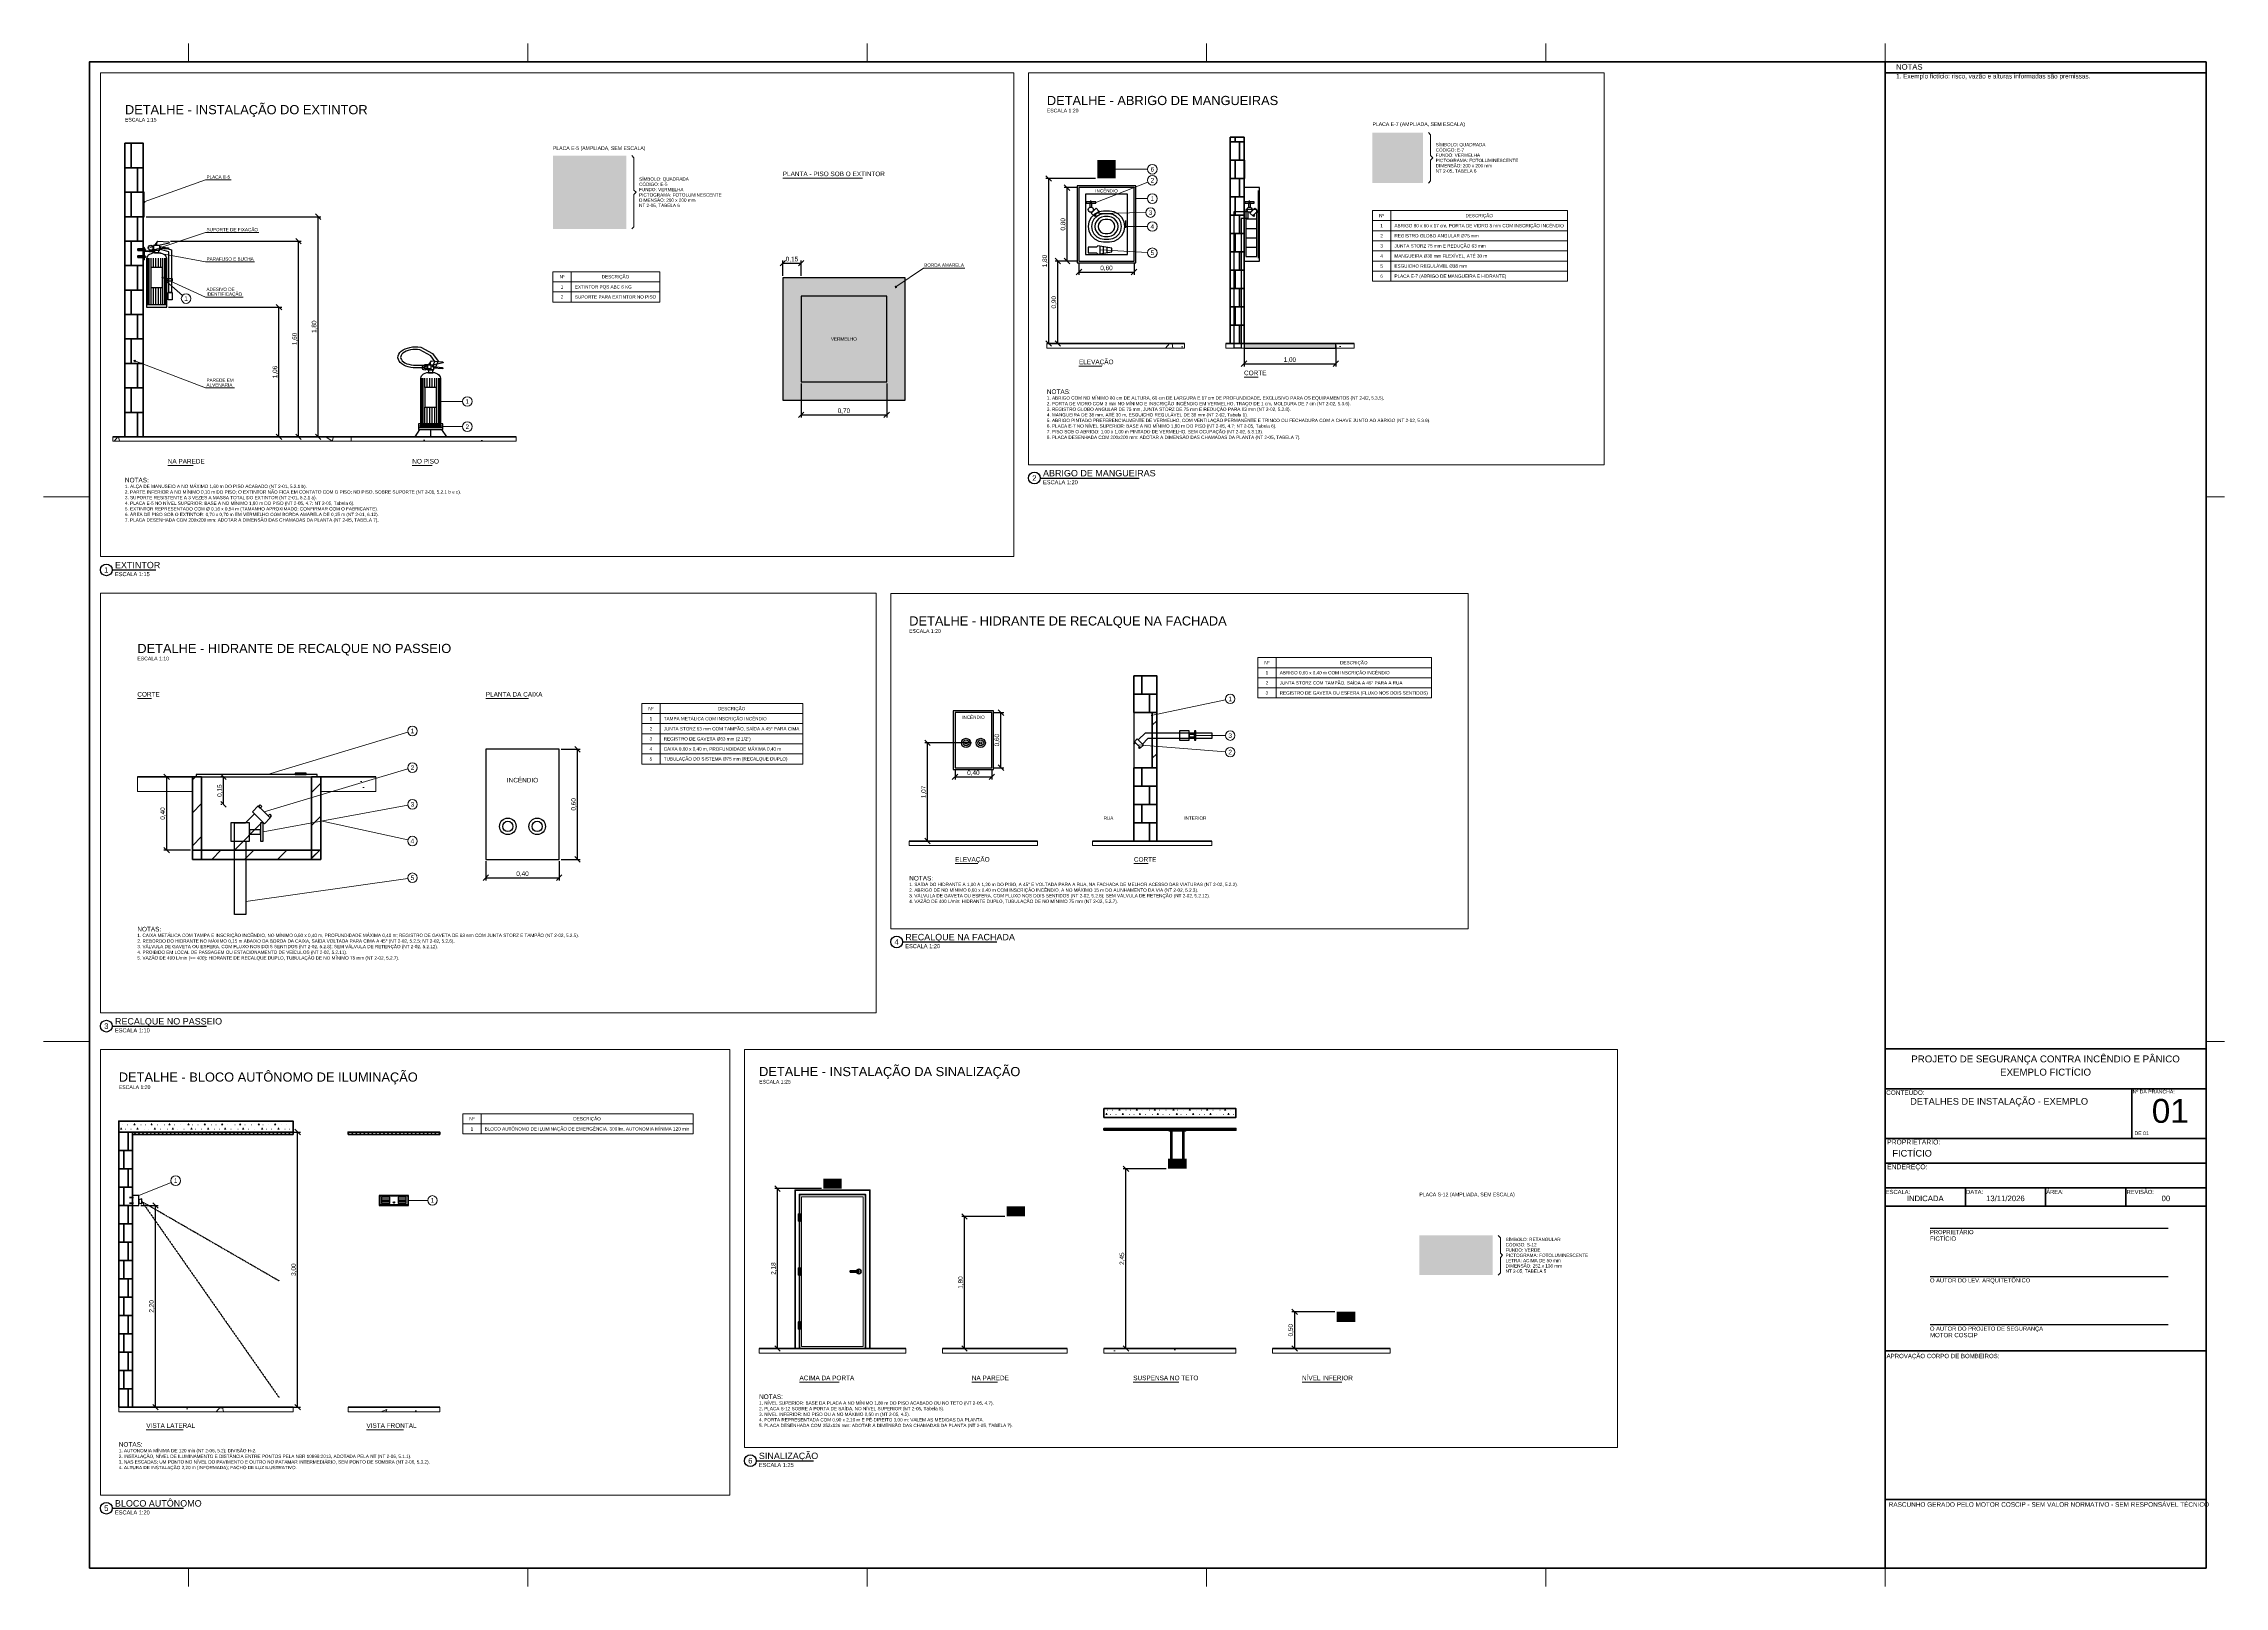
# Paper-space layout 'DETALHES' of a CAD drawing. Header units: metres, sheet in millimetres. Extents: x 0 to 1189, y 0 to 841.
# The model-space entities are those that its viewports show. They can reach past a viewport. Long polylines and large blocks are cut down to what shows.
import ezdxf
from ezdxf.enums import TextEntityAlignment as Align

# ---------------------------------------------------------------- set-up
doc = ezdxf.new("R2010")
doc.units = ezdxf.units.M
doc.header["$LTSCALE"] = 0.1
doc.linetypes.add('DASHED', pattern=[1.524, 1.27, -0.254])
for name, color, linetype, lineweight in [('DETALHE', 7, 'Continuous', 35), ('DETALHE_AUX', 8, 'Continuous', 13), ('DETALHE_COTA', 7, 'Continuous', 13), ('DETALHE_HACH', 8, 'Continuous', 9), ('DETALHE_ILUM', 5, 'Continuous', 25), ('DETALHE_INC', 1, 'Continuous', 25), ('DETALHE_SINAL', 3, 'Continuous', 25), ('DETALHE_TEXTO', 7, 'Continuous', 13), ('FOLHA', 7, 'Continuous', 50)]:
    doc.layers.add(name, color=color, linetype=linetype, lineweight=lineweight)
doc.layers.add('VIEWPORT', color=6, linetype='Continuous', lineweight=13, plot=False)
doc.styles.add('COSCIP-TEXTO', font='arial.ttf')
doc.dimstyles.new('COSCIP-10', dxfattribs={"dimtxt": 0.025, "dimasz": 2.5, "dimexe": 0.015, "dimexo": 0.01, "dimgap": 0.0075, "dimtad": 1, "dimzin": 0, "dimtxsty": 'COSCIP-TEXTO', "dimtsz": 0.015, "dimcen": 2.5, "dimclrd": 7, "dimclre": 7, "dimclrt": 7, "dimazin": 3, "dimtfac": 1, "dimtmove": 0, "dimatfit": 3})
doc.dimstyles.new('COSCIP-15', dxfattribs={"dimtxt": 0.0375, "dimasz": 2.5, "dimexe": 0.0225, "dimexo": 0.015, "dimgap": 0.0112, "dimtad": 1, "dimzin": 0, "dimtxsty": 'COSCIP-TEXTO', "dimtsz": 0.0225, "dimcen": 2.5, "dimclrd": 7, "dimclre": 7, "dimclrt": 7, "dimazin": 3, "dimtfac": 1, "dimtmove": 0, "dimatfit": 3})
doc.dimstyles.new('COSCIP-20', dxfattribs={"dimtxt": 0.05, "dimasz": 2.5, "dimexe": 0.03, "dimexo": 0.02, "dimgap": 0.015, "dimtad": 1, "dimzin": 0, "dimtxsty": 'COSCIP-TEXTO', "dimtsz": 0.03, "dimcen": 2.5, "dimclrd": 7, "dimclre": 7, "dimclrt": 7, "dimazin": 3, "dimtfac": 1, "dimtmove": 0, "dimatfit": 3})
doc.dimstyles.new('COSCIP-25', dxfattribs={"dimtxt": 0.0625, "dimasz": 2.5, "dimexe": 0.0375, "dimexo": 0.025, "dimgap": 0.0187, "dimtad": 1, "dimzin": 0, "dimtxsty": 'COSCIP-TEXTO', "dimtsz": 0.0375, "dimcen": 2.5, "dimclrd": 7, "dimclre": 7, "dimclrt": 7, "dimazin": 3, "dimtfac": 1, "dimtmove": 0, "dimatfit": 3})

# ---------------------------------------------------------------- blocks, each defined once
blk = doc.blocks.new('DETV_PICT_EQUIP5')
at = {"true_color": 0xd42c14}
h = blk.add_hatch(color=7, dxfattribs=at)
h.dxf.hatch_style = 1
h.paths.add_polyline_path([(-0.5, -0.5), (0.5, -0.5), (0.5, 0.5), (-0.5, 0.5)])
at = {"true_color": 0xececbc}
h = blk.add_hatch(color=7, dxfattribs=at)
h.dxf.hatch_style = 1
h.paths.add_polyline_path([(-0.4998, 0.4994), (0.4994, 0.4998), (0.4998, -0.4994), (-0.4994, -0.4998)])
h.paths.add_polyline_path([(-0.4364, 0.4382), (-0.4383, 0.4352), (-0.4376, -0.4375), (0.4376, -0.4375), (0.4376, 0.4374)], flags=16)
h.paths.add_polyline_path([(-0.0315, 0.3903), (0.0303, 0.3907), (0.0331, 0.3891), (0.0342, 0.377), (0.0655, 0.3764), (0.0958, 0.3572), (0.0993, 0.3515), (0.0991, 0.3394), (0.0958, 0.3334), (0.0688, 0.3152), (0.0497, 0.3143), (0.0418, 0.3091), (0.0383, 0.3006), (0.0384, 0.2509), (0.0412, 0.249), (0.0722, 0.2485), (0.0873, 0.2454), (0.1018, 0.2382), (0.1212, 0.2191), (0.1285, 0.2061), (0.1296, 0.1976), (0.1323, 0.1927), (0.1329, -0.3879), (0.1309, -0.3909), (-0.1297, -0.391), (-0.1327, -0.3891), (-0.1325, 0.1915), (-0.1243, 0.2145), (-0.1129, 0.2291), (-0.1018, 0.2382), (-0.0873, 0.2452), (-0.0721, 0.2485), (-0.0388, 0.2501), (-0.0384, 0.3018), (-0.0424, 0.3101), (-0.0509, 0.3145), (-0.08, 0.3146), (-0.0873, 0.3103), (-0.1758, 0.2445), (-0.1794, 0.2352), (-0.1801, 0.2121), (-0.183, 0.2093), (-0.2036, 0.2093), (-0.2066, 0.2109), (-0.2018, 0.2836), (-0.1976, 0.2919), (-0.1861, 0.303), (-0.0973, 0.3661), (-0.0909, 0.3726), (-0.0352, 0.373), (-0.0326, 0.3758), (-0.0332, 0.3879)])
blk = doc.blocks.new('DETV_PICT_EQUIP7')
at = {"true_color": 0xd42c14}
h = blk.add_hatch(color=7, dxfattribs=at)
h.dxf.hatch_style = 1
h.paths.add_polyline_path([(-0.5, -0.5), (0.5, -0.5), (0.5, 0.5), (-0.5, 0.5)])
at = {"true_color": 0xececbc}
h = blk.add_hatch(color=7, dxfattribs=at)
h.dxf.hatch_style = 1
h.paths.add_polyline_path([(-0.4998, 0.4994), (0.4994, 0.4998), (0.4998, -0.4994), (-0.4994, -0.4998)])
h.paths.add_polyline_path([(-0.4364, 0.4381), (-0.4383, 0.4352), (-0.4376, -0.4374), (0.4374, -0.4376), (0.4376, 0.4374)], flags=16)
h.paths.add_polyline_path([(-0.0359, 0.2776), (-0.0133, 0.2781), (-0.0097, 0.2764), (-0.0109, 0.2305), (-0.0473, 0.2272), (-0.0533, 0.2239), (-0.063, 0.2235), (-0.0776, 0.2197), (-0.1149, 0.2048), (-0.1532, 0.183), (-0.1891, 0.1528), (-0.2121, 0.1279), (-0.2345, 0.0945), (-0.2525, 0.0533), (-0.2532, 0.0448), (-0.2562, 0.0388), (-0.2566, 0.0279), (-0.26, 0.0218), (-0.2615, -0.0121), (-0.26, -0.0521), (-0.2565, -0.0594), (-0.2562, -0.0703), (-0.2452, -0.1055), (-0.2419, -0.1091), (-0.2413, -0.1139), (-0.2309, -0.1345), (-0.2194, -0.153), (-0.2012, -0.1754), (-0.1783, -0.1976), (-0.1527, -0.216), (-0.1248, -0.2303), (-0.1091, -0.2349), (-0.1055, -0.2376), (-0.097, -0.2387), (-0.0909, -0.2418), (-0.0824, -0.2421), (-0.0764, -0.2451), (-0.0436, -0.2489), (-0.0194, -0.249), (0.0121, -0.245), (0.0182, -0.2419), (0.0255, -0.2418), (0.0315, -0.2387), (0.0388, -0.2379), (0.0655, -0.2272), (0.0918, -0.2121), (0.1164, -0.1935), (0.1356, -0.1745), (0.1539, -0.1501), (0.1691, -0.1236), (0.1794, -0.097), (0.1871, -0.0582), (0.1869, -0.0242), (0.1838, -0.0145), (0.1836, -0.0036), (0.1806, 0.0012), (0.1758, 0.0217), (0.1657, 0.04), (0.1654, 0.0436), (0.143, 0.0768), (0.1242, 0.0958), (0.1062, 0.1103), (0.0945, 0.1181), (0.0654, 0.1321), (0.0582, 0.133), (0.0545, 0.1362), (0.0473, 0.1367), (0.0412, 0.1398), (0.0291, 0.1404), (0.023, 0.1435), (-0.0291, 0.1436), (-0.0364, 0.1401), (-0.0473, 0.1398), (-0.0533, 0.1366), (-0.0606, 0.1361), (-0.0642, 0.1332), (-0.0797, 0.1285), (-0.1055, 0.1141), (-0.12, 0.1032), (-0.1433, 0.08), (-0.154, 0.0655), (-0.1685, 0.0384), (-0.1724, 0.0291), (-0.1731, 0.0218), (-0.1763, 0.0182), (-0.1766, 0.0097), (-0.1798, 0.0012), (-0.1797, -0.0436), (-0.176, -0.0606), (-0.1732, -0.0642), (-0.1688, -0.08), (-0.1508, -0.1091), (-0.1237, -0.1358), (-0.0921, -0.1541), (-0.0824, -0.1581), (-0.0764, -0.1583), (-0.0715, -0.1617), (-0.0618, -0.1623), (-0.0545, -0.1651), (-0.0182, -0.1655), (0.0133, -0.1576), (0.0436, -0.1425), (0.0582, -0.1321), (0.0739, -0.1172), (0.0927, -0.0909), (0.1033, -0.0606), (0.1035, -0.0267), (0.1003, -0.0194), (0.0997, -0.0109), (0.0852, 0.0182), (0.0626, 0.0412), (0.0509, 0.0491), (0.0473, 0.0494), (0.0364, 0.0559), (0.0291, 0.0565), (0.0255, 0.0598), (0.0024, 0.0623), (-0.0255, 0.06), (-0.0303, 0.0568), (-0.0376, 0.056), (-0.0586, 0.0448), (-0.0776, 0.0263), (-0.0882, 0.0109), (-0.0959, -0.0073), (-0.096, -0.04), (-0.0885, -0.0552), (-0.0734, -0.0703), (-0.0606, -0.0777), (-0.0461, -0.0819), (-0.0182, -0.0818), (-0.0073, -0.0781), (0.0085, -0.066), (0.0158, -0.0545), (0.0198, -0.0436), (0.0194, -0.0321), (0.012, -0.0242), (0.0054, -0.0206), (0, -0.0201), (-0.0109, -0.025), (-0.0158, -0.031), (-0.0582, -0.0313), (-0.0601, -0.0279), (-0.0597, -0.0145), (-0.0564, -0.0109), (-0.0527, 0), (-0.0448, 0.0086), (-0.0373, 0.0158), (-0.023, 0.0233), (-0.0158, 0.0238), (-0.0097, 0.0272), (0.0024, 0.0273), (0.0133, 0.027), (0.0182, 0.0238), (0.0267, 0.0232), (0.041, 0.0158), (0.0516, 0.0073), (0.06, -0.0036), (0.0671, -0.0194), (0.0671, -0.0558), (0.0597, -0.0764), (0.0447, -0.0958), (0.0298, -0.1103), (0.0035, -0.1248), (-0.0279, -0.1324), (-0.0473, -0.1325), (-0.0667, -0.1287), (-0.0909, -0.1178), (-0.1135, -0.0994), (-0.1326, -0.0764), (-0.133, -0.0727), (-0.1398, -0.0618), (-0.1406, -0.0546), (-0.1436, -0.0509), (-0.1463, -0.023), (-0.1433, 0.0024), (-0.1289, 0.0364), (-0.1103, 0.0618), (-0.0836, 0.0854), (-0.0507, 0.103), (-0.0206, 0.1108), (0.0218, 0.1107), (0.0279, 0.1075), (0.0364, 0.1072), (0.0582, 0.0996), (0.0948, 0.0776), (0.1248, 0.0479), (0.1431, 0.0158), (0.1471, 0.0048), (0.1477, -0.0036), (0.1508, -0.0085), (0.1508, -0.063), (0.1476, -0.0691), (0.1469, -0.0788), (0.1395, -0.0994), (0.1289, -0.12), (0.1139, -0.1421), (0.0843, -0.1721), (0.0582, -0.1903), (0.0364, -0.2014), (-0.0012, -0.2123), (-0.0655, -0.2124), (-0.1055, -0.2017), (-0.1091, -0.1982), (-0.1139, -0.1977), (-0.1455, -0.1797), (-0.1758, -0.1534), (-0.2017, -0.12), (-0.2163, -0.0909), (-0.2205, -0.0739), (-0.2235, -0.0691), (-0.2238, -0.0606), (-0.2271, -0.0545), (-0.2295, -0.0194), (-0.2272, 0.0145), (-0.2238, 0.0206), (-0.2236, 0.0291), (-0.2084, 0.0691), (-0.1908, 0.0982), (-0.1758, 0.1172), (-0.1569, 0.1358), (-0.1382, 0.1506), (-0.1079, 0.1683), (-0.0945, 0.1729), (-0.0909, 0.1764), (-0.0582, 0.1868), (-0.0454, 0.1879), (-0.0388, 0.1906), (0, 0.1921), (0.0327, 0.1907), (0.04, 0.1878), (0.0521, 0.1868), (0.057, 0.1839), (0.0642, 0.1836), (0.0691, 0.1803), (0.0763, 0.1794), (0.1018, 0.1687), (0.1426, 0.143), (0.1685, 0.12), (0.1903, 0.0948), (0.205, 0.0727), (0.2163, 0.0509), (0.2164, 0.0473), (0.2197, 0.0436), (0.2239, 0.0279), (0.227, 0.023), (0.2308, 0.0085), (0.2313, -0.0024), (0.2345, -0.0097), (0.2345, -0.0739), (0.2313, -0.0812), (0.227, -0.1079), (0.2236, -0.1127), (0.2233, -0.1188), (0.2162, -0.1382), (0.2021, -0.1636), (0.2018, -0.1673), (0.1721, -0.2078), (0.1494, -0.2303), (0.1313, -0.2448), (0.1091, -0.2595), (0.0982, -0.2638), (0.0945, -0.2672), (0.0909, -0.2673), (0.0873, -0.2706), (0.0352, -0.2887), (0.023, -0.2896), (0.0182, -0.2926), (-0.0206, -0.2962), (-0.0509, -0.2958), (-0.0655, -0.2928), (-0.08, -0.2927), (-0.0861, -0.2895), (-0.1115, -0.2853), (-0.1164, -0.2818), (-0.1224, -0.2815), (-0.1418, -0.2744), (-0.1455, -0.2712), (-0.1709, -0.26), (-0.204, -0.2376), (-0.2333, -0.2109), (-0.2521, -0.1898), (-0.2704, -0.1636), (-0.2848, -0.137), (-0.2961, -0.1103), (-0.3004, -0.0921), (-0.3033, -0.0873), (-0.304, -0.0776), (-0.3071, -0.0703), (-0.3075, -0.057), (-0.3108, -0.0485), (-0.3107, 0.0182), (-0.3076, 0.0267), (-0.3072, 0.04), (-0.3041, 0.0473), (-0.3032, 0.0582), (-0.3003, 0.0618), (-0.3, 0.0691), (-0.2967, 0.0739), (-0.2925, 0.0909), (-0.2892, 0.0945), (-0.285, 0.1067), (-0.2702, 0.1345), (-0.2521, 0.1605), (-0.2255, 0.1899), (-0.2003, 0.2121), (-0.1745, 0.2301), (-0.1491, 0.2447), (-0.1236, 0.2562), (-0.1091, 0.2601), (-0.1042, 0.2633), (-0.097, 0.264), (-0.0921, 0.267), (-0.0667, 0.2714), (-0.0606, 0.2743), (-0.0448, 0.2747)])
h.paths.add_polyline_path([(0.0644, 0.2776), (0.1309, 0.2778), (0.1648, 0.2746), (0.2376, 0.2745), (0.2679, 0.2721), (0.2716, 0.2679), (0.2715, 0.2364), (0.2679, 0.2344), (0.2279, 0.2344), (0.1964, 0.2311), (0.1224, 0.2309), (0.0655, 0.2276), (0.0636, 0.2315)])
h.paths.add_polyline_path([(0.0171, 0.2958), (0.0461, 0.2965), (0.0491, 0.2945), (0.0492, 0.2158), (0.0473, 0.2121), (0.0194, 0.2119), (0.0168, 0.2133)])
h.paths.add_polyline_path([(0.2862, 0.2812), (0.3079, 0.282), (0.3109, 0.28), (0.3111, 0.2267), (0.3091, 0.2236), (0.2885, 0.2235), (0.2855, 0.2255)])
blk = doc.blocks.new('_OBLIQUE')
at = {"color": 0, "linetype": 'BYBLOCK'}
blk.add_line((-0.5, -0.5), (0.5, 0.5), dxfattribs=at)
blk = doc.blocks.new('*D9')
at = {"color": 7}
for p, q in [((0.53, 19.8), (-0.01, 19.8)), ((0.02, 18), (0.02, 19.8)), ((0.04, 18), (0.05, 18))]:
    blk.add_line(p, q, dxfattribs=at)
at = {"layer": 'Defpoints'}
for p in [(0.55, 19.8), (0.02, 18), (0.02, 18)]:
    blk.add_point(p, dxfattribs=at)
at = {"layer": 'DETALHE_COTA', "color": 7, "xscale": 0.06, "yscale": 0.06, "rotation": 90}
for p in [(0.02, 19.8), (0.02, 18)]:
    blk.add_blockref('_OBLIQUE', p, dxfattribs=at)
at = {"layer": 'DETALHE_COTA', "color": 7, "insert": (-0.02, 18.9), "char_height": 0.05, "attachment_point": 5, "rotation": 90, "style": 'COSCIP-TEXTO'}
blk.add_mtext('1,80', dxfattribs=at)
blk = doc.blocks.new('DETV_PICT_SAIDA12')
at = {"true_color": 0x245c34}
h = blk.add_hatch(color=7, dxfattribs=at)
h.dxf.hatch_style = 1
h.paths.add_polyline_path([(-0.5, -0.2707), (0.5, -0.2707), (0.5, 0.2707), (-0.5, 0.2707)])
at = {"true_color": 0xececbc}
h = blk.add_hatch(color=7, dxfattribs=at)
h.dxf.hatch_style = 1
h.paths.add_polyline_path([(-0.4998, 0.2701), (0.4994, 0.2704), (0.4998, -0.2701), (-0.4994, -0.2704)])
h.paths.add_polyline_path([(-0.4521, 0.2246), (-0.4539, 0.2217), (-0.4539, -0.2217), (-0.4521, -0.2246), (0.4533, -0.2239), (0.4539, 0.2217), (0.4521, 0.2246)], flags=16)
h.paths.add_polyline_path([(0.0389, 0.1062), (0.1573, 0.1061), (0.1782, 0.0995), (0.1848, 0.0956), (0.1991, 0.0858), (0.2094, 0.0754), (0.2189, 0.0605), (0.2259, 0.0446), (0.2293, 0.0325), (0.2322, -0.0028), (0.2292, -0.0303), (0.2225, -0.0523), (0.2155, -0.0655), (0.1991, -0.0858), (0.1782, -0.0997), (0.1573, -0.1062), (0.0388, -0.1062)])
h.paths.add_polyline_path([(0.0891, 0.067), (0.0874, 0.0633), (0.0877, -0.0655), (0.0902, -0.0673), (0.1441, -0.0672), (0.1485, -0.0639), (0.1529, -0.0635), (0.1595, -0.0597), (0.1727, -0.0464), (0.1793, -0.0341), (0.1829, -0.0215), (0.183, 0.0171), (0.176, 0.0395), (0.1694, 0.0496), (0.1595, 0.0589), (0.1408, 0.0667)], flags=16)
h.paths.add_polyline_path([(-0.1758, 0.1062), (-0.1298, 0.1071), (-0.1243, 0.1007), (-0.0671, -0.0541), (-0.0615, -0.0655), (-0.0605, -0.0718), (-0.0517, -0.0919), (-0.051, -0.0974), (-0.0479, -0.1029), (-0.0495, -0.107), (-0.0957, -0.1069), (-0.1104, -0.0677), (-0.111, -0.0622), (-0.1133, -0.0603), (-0.1914, -0.0605), (-0.1958, -0.0647), (-0.2067, -0.0985), (-0.2112, -0.107), (-0.2576, -0.1062), (-0.2519, -0.088), (-0.2232, -0.016), (-0.2224, -0.0105), (-0.1869, 0.0787), (-0.1861, 0.0842), (-0.1793, 0.1018)])
h.paths.add_polyline_path([(-0.1518, 0.0537), (-0.1564, 0.0457), (-0.1794, -0.0182), (-0.1782, -0.0245), (-0.1298, -0.0246), (-0.1262, -0.0226), (-0.1275, -0.0149)], flags=16)
h.paths.add_polyline_path([(0.3127, 0.1062), (0.3586, 0.1071), (0.3641, 0.1018), (0.4245, -0.0622), (0.4403, -0.1007), (0.4389, -0.107), (0.3927, -0.1066), (0.3775, -0.0622), (0.3751, -0.0603), (0.297, -0.0605), (0.2927, -0.0655), (0.2817, -0.0996), (0.2772, -0.107), (0.232, -0.1062), (0.2332, -0.0977), (0.3047, 0.0865), (0.3089, 0.1007)])
h.paths.add_polyline_path([(0.3366, 0.0538), (0.3322, 0.0456), (0.3091, -0.0193), (0.3102, -0.0245), (0.3608, -0.0245), (0.363, -0.0231)], flags=16)
h.paths.add_polyline_path([(-0.3626, 0.1128), (-0.3289, 0.1127), (-0.3234, 0.1098), (-0.3135, 0.1096), (-0.308, 0.1065), (-0.3025, 0.1059), (-0.29, 0.0996), (-0.2761, 0.0888), (-0.2663, 0.0743), (-0.2626, 0.0655), (-0.2592, 0.0479), (-0.2618, 0.0439), (-0.3036, 0.0441), (-0.3079, 0.0512), (-0.3093, 0.0589), (-0.319, 0.0695), (-0.3267, 0.0733), (-0.3355, 0.0738), (-0.3432, 0.0766), (-0.3531, 0.0767), (-0.3597, 0.0739), (-0.3663, 0.0735), (-0.374, 0.0693), (-0.381, 0.0589), (-0.381, 0.0435), (-0.3729, 0.0353), (-0.3432, 0.0247), (-0.3234, 0.0213), (-0.3168, 0.0181), (-0.3102, 0.018), (-0.2904, 0.0114), (-0.2728, 0.0006), (-0.2634, -0.0094), (-0.2565, -0.0215), (-0.2527, -0.0336), (-0.2525, -0.0534), (-0.2596, -0.0743), (-0.2704, -0.0886), (-0.2827, -0.0991), (-0.3069, -0.1097), (-0.3168, -0.1097), (-0.3245, -0.1129), (-0.3608, -0.1128), (-0.3674, -0.1098), (-0.3762, -0.1097), (-0.3806, -0.1069), (-0.3872, -0.106), (-0.407, -0.0955), (-0.4202, -0.0825), (-0.4271, -0.0721), (-0.4337, -0.0567), (-0.4343, -0.0413), (-0.4323, -0.0368), (-0.3905, -0.0369), (-0.3882, -0.0402), (-0.3872, -0.0513), (-0.3772, -0.0655), (-0.363, -0.0734), (-0.3542, -0.074), (-0.3476, -0.0767), (-0.3377, -0.0769), (-0.3201, -0.0736), (-0.3102, -0.0693), (-0.3032, -0.0633), (-0.2991, -0.0556), (-0.2994, -0.0424), (-0.3135, -0.0279), (-0.33, -0.0213), (-0.3366, -0.0212), (-0.341, -0.0183), (-0.3498, -0.0179), (-0.3553, -0.015), (-0.363, -0.0145), (-0.3674, -0.0116), (-0.3729, -0.0115), (-0.3993, -0.0014), (-0.4167, 0.0127), (-0.427, 0.0325), (-0.4273, 0.0622), (-0.4202, 0.0787), (-0.3995, 0.0996), (-0.396, 0.0998), (-0.3861, 0.1062), (-0.3806, 0.1066), (-0.3762, 0.1096), (-0.3674, 0.1101)])
h.paths.add_polyline_path([(-0.0371, 0.1062), (0.0055, 0.1071), (0.0083, 0.104), (0.0083, -0.1029), (0.0055, -0.1072), (-0.0352, -0.1072), (-0.038, -0.104)])
h.paths.add_polyline_path([(-0.0093, 0.1689), (0.0319, 0.1695), (0.0345, 0.1678), (0.0165, 0.1491), (-0.0099, 0.1261), (-0.0365, 0.126), (-0.0372, 0.1282), (-0.0341, 0.1339)])
blk = doc.blocks.new('DETV_PICT_SAIDA1')
at = {"true_color": 0x245c34}
h = blk.add_hatch(color=7, dxfattribs=at)
h.dxf.hatch_style = 1
h.paths.add_polyline_path([(-0.5, -0.2723), (0.5, -0.2723), (0.5, 0.2723), (-0.5, 0.2723)])
at = {"true_color": 0xececbc}
h = blk.add_hatch(color=7, dxfattribs=at)
h.dxf.hatch_style = 1
h.paths.add_polyline_path([(-0.4998, 0.2717), (0.4994, 0.2721), (0.4998, -0.2717), (-0.4994, -0.2721)])
h.paths.add_polyline_path([(-0.4521, 0.2261), (-0.4539, 0.2233), (-0.4539, -0.2233), (-0.4521, -0.2261), (0.451, -0.2262), (0.4538, -0.2244), (0.4539, 0.2233), (0.4521, 0.2261)], flags=16)
h.paths.add_polyline_path([(-0.3589, 0.2035), (-0.0945, 0.2024), (-0.0948, 0.0385), (-0.1364, 0.0384), (-0.1496, 0.0528), (-0.1505, 0.0561), (-0.1595, 0.0655), (-0.1639, 0.0734), (-0.1848, 0.0937), (-0.2013, 0.0974), (-0.2838, 0.0974), (-0.3003, 0.094), (-0.3146, 0.0798), (-0.3152, 0.0759), (-0.325, 0.0627), (-0.3251, 0.0594), (-0.3349, 0.0462), (-0.335, 0.0429), (-0.3415, 0.033), (-0.3408, 0.0264), (-0.33, 0.0153), (-0.3223, 0.0151), (-0.3124, 0.0223), (-0.3115, 0.0264), (-0.3058, 0.033), (-0.3011, 0.0429), (-0.2956, 0.0495), (-0.2952, 0.0528), (-0.2849, 0.0671), (-0.2552, 0.0678), (-0.2523, 0.0649), (-0.2652, 0.0407), (-0.2658, 0.0363), (-0.2752, 0.0209), (-0.2821, 0.0033), (-0.2824, -0.0088), (-0.2854, -0.022), (-0.2857, -0.0539), (-0.2886, -0.0638), (-0.2888, -0.0726), (-0.2915, -0.0744), (-0.3619, -0.0743), (-0.3663, -0.0773), (-0.3729, -0.0775), (-0.3861, -0.0847), (-0.3904, -0.0891), (-0.3973, -0.1012), (-0.3981, -0.1078), (-0.3976, -0.11), (-0.3949, -0.1107), (-0.275, -0.1106), (-0.2607, -0.107), (-0.2525, -0.099), (-0.2524, -0.088), (-0.2493, -0.0759), (-0.2487, -0.0517), (-0.2459, -0.0429), (-0.2463, -0.0308), (-0.2442, -0.0281), (-0.2067, -0.099), (-0.203, -0.1089), (-0.1998, -0.1122), (-0.1997, -0.1155), (-0.1964, -0.1188), (-0.1964, -0.1221), (-0.1898, -0.132), (-0.1898, -0.1353), (-0.1793, -0.1526), (-0.1725, -0.1595), (-0.1639, -0.1622), (-0.1325, -0.1617), (-0.134, -0.1551), (-0.1403, -0.1452), (-0.1403, -0.1419), (-0.1436, -0.1386), (-0.1436, -0.1353), (-0.1502, -0.1254), (-0.1502, -0.1221), (-0.1535, -0.1188), (-0.1535, -0.1155), (-0.1599, -0.1056), (-0.1601, -0.1023), (-0.1634, -0.099), (-0.1634, -0.0957), (-0.1764, -0.0726), (-0.1771, -0.0682), (-0.1894, -0.0462), (-0.2074, -0.0066), (-0.2058, 0.0011), (-0.1935, 0.0253), (-0.1928, 0.0297), (-0.1898, 0.033), (-0.1898, 0.0363), (-0.1864, 0.0396), (-0.1861, 0.044), (-0.1837, 0.0443), (-0.1738, 0.0335), (-0.1694, 0.0256), (-0.1518, 0.0083), (-0.0968, 0.0083), (-0.0942, 0.0066), (-0.0941, -0.1738), (-0.1221, -0.2024), (-0.1672, -0.2036), (-0.1699, -0.2024), (-0.1404, -0.1727), (-0.1402, -0.1705), (-0.143, -0.1697), (-0.1746, -0.1705), (-0.1856, -0.1771), (-0.2079, -0.1991), (-0.2145, -0.2032), (-0.3861, -0.2036), (-0.3877, -0.2024), (-0.3614, -0.1749), (-0.3614, -0.1188), (-0.3641, -0.117), (-0.4081, -0.1173), (-0.411, -0.1144), (-0.408, -0.11), (-0.4076, -0.1056), (-0.4043, -0.1023), (-0.4038, -0.0979), (-0.4012, -0.0957), (-0.401, -0.0924), (-0.3935, -0.0814), (-0.3784, -0.0715), (-0.3707, -0.0706), (-0.3614, -0.066), (-0.3615, 0.2002)])
h.paths.add_polyline_path([(-0.1991, 0.1664), (-0.2079, 0.1625), (-0.2189, 0.1518), (-0.2226, 0.1441), (-0.2226, 0.1254), (-0.2195, 0.1221), (-0.2189, 0.1181), (-0.2079, 0.1074), (-0.2046, 0.1073), (-0.2002, 0.1039), (-0.1815, 0.1043), (-0.1793, 0.1067), (-0.1742, 0.1078), (-0.1634, 0.1188), (-0.1634, 0.1221), (-0.1601, 0.1265), (-0.1603, 0.1441), (-0.1639, 0.1521), (-0.1749, 0.1625), (-0.1848, 0.1667)], flags=16)
h.paths.add_polyline_path([(0.1286, 0.143), (0.2376, 0.1434), (0.2567, 0.1243), (0.2708, 0.1133), (0.3944, 0), (0.3723, -0.0187), (0.3467, -0.044), (0.3326, -0.055), (0.3104, -0.077), (0.2963, -0.088), (0.2779, -0.1067), (0.2601, -0.121), (0.2376, -0.1433), (0.132, -0.1438), (0.1296, -0.1419), (0.1645, -0.1078), (0.1855, -0.0902), (0.2206, -0.055), (0.2349, -0.044), (0.2343, -0.0414), (0.0638, -0.0414), (0.0611, -0.0396), (0.0609, 0.0385), (0.0627, 0.0413), (0.2332, 0.0412), (0.2354, 0.0424), (0.1426, 0.1298), (0.1286, 0.1408)])

msp = doc.modelspace()

# ---------------------------------------------------------------- hatches: boundary and pattern name
at = {"layer": 'DETALHE_HACH'}
h = msp.add_hatch(dxfattribs=at)
h.set_pattern_fill('ANSI31', color=8, scale=0.012)
h.paths.add_polyline_path([(18.7, 28.975), (20.5, 28.975), (20.5, 29), (18.7, 29)])
h = msp.add_hatch(dxfattribs=at)
h.set_pattern_fill('AR-CONC', color=8, scale=0.0032)
h.paths.add_polyline_path([(0, 25.92), (0.3, 25.92), (0.3, 26), (0, 26)])
h = msp.add_hatch(dxfattribs=at)
h.set_pattern_fill('ANSI31', color=8, scale=0.04)
h.paths.add_polyline_path([(0.3, 25.55), (0.35, 25.55), (0.35, 26), (0.3, 26)])
h = msp.add_hatch(dxfattribs=at)
h.set_pattern_fill('ANSI31', color=8, scale=0.04)
h.paths.add_polyline_path([(0.95, 25.55), (1, 25.55), (1, 26), (0.95, 26)])
h = msp.add_hatch(dxfattribs=at)
h.set_pattern_fill('AR-CONC', color=8, scale=0.0032)
h.paths.add_polyline_path([(1, 25.92), (1.3, 25.92), (1.3, 26), (1, 26)])
h = msp.add_hatch(dxfattribs=at)
h.set_pattern_fill('AR-CONC', color=8, scale=0.008)
h.paths.add_polyline_path([(14, 25.938), (16, 25.938), (16, 26), (14, 26)])
h = msp.add_hatch(dxfattribs=at)
h.set_pattern_fill('AR-CONC', color=8, scale=0.008)
h.paths.add_polyline_path([(16.5, 25.938), (18.2, 25.938), (18.2, 26), (16.5, 26)])
h = msp.add_hatch(dxfattribs=at)
h.set_pattern_fill('AR-CONC', color=8, scale=0.008)
h.paths.add_polyline_path([(18.7, 25.938), (20.5, 25.938), (20.5, 26), (18.7, 26)])
h = msp.add_hatch(dxfattribs=at)
h.set_pattern_fill('AR-CONC', color=8, scale=0.008)
h.paths.add_polyline_path([(21, 25.938), (22.6, 25.938), (22.6, 26), (21, 26)])
h = msp.add_hatch(dxfattribs=at)
h.set_pattern_fill('ANSI31', color=8, scale=0.04)
h.paths.add_polyline_path([(0.3, 25.55), (1, 25.55), (1, 25.6), (0.3, 25.6)])
h = msp.add_hatch(dxfattribs=at)
h.set_pattern_fill('ANSI31', color=8, scale=0.0096)
h.paths.add_polyline_path([(14.15, 20.975), (15.9, 20.975), (15.9, 21), (14.15, 21)])
h = msp.add_hatch(dxfattribs=at)
h.set_pattern_fill('ANSI31', color=8, scale=0.0096)
h.paths.add_polyline_path([(16.5, 20.975), (17.5, 20.975), (17.5, 21), (16.5, 21)])
h = msp.add_hatch(color=1, dxfattribs=at)
h.dxf.hatch_style = 1
h.paths.add_polyline_path([(2.15, 19.8), (2.158, 19.8), (2.158, 20), (2.15, 20)])
h = msp.add_hatch(dxfattribs=at)
h.set_pattern_fill('AR-CONC', color=8, scale=0.0064)
h.paths.add_polyline_path([(0, 17.95), (1.5, 17.95), (1.5, 18), (0, 18)])
h = msp.add_hatch(dxfattribs=at)
h.set_pattern_fill('AR-CONC', color=8, scale=0.0064)
h.paths.add_polyline_path([(1.95, 17.95), (3.35, 17.95), (3.35, 18), (1.95, 18)])
h = msp.add_hatch(color=1, dxfattribs=at)
h.dxf.hatch_style = 1
h.paths.add_polyline_path([(2.15, 17.95), (3.15, 17.95), (3.15, 18), (2.15, 18)])
h = msp.add_hatch(dxfattribs=at)
h.set_pattern_fill('AR-CONC', color=8, scale=0.0064)
h.paths.add_polyline_path([(14, 17.95), (15.9, 17.95), (15.9, 18), (14, 18)])
h = msp.add_hatch(dxfattribs=at)
h.set_pattern_fill('AR-CONC', color=8, scale=0.0064)
h.paths.add_polyline_path([(16.5, 17.95), (17.5, 17.95), (17.5, 18), (16.5, 18)])
h = msp.add_hatch(color=1, dxfattribs=at)
h.dxf.hatch_style = 1
h.paths.add_polyline_path([(0.15, 11.8), (0.158, 11.8), (0.158, 12), (0.15, 12)])
h = msp.add_hatch(color=2, dxfattribs=at)
h.dxf.hatch_style = 1
h.paths.add_polyline_path([(5.38, 10.3), (6.38, 10.3), (6.38, 11.3), (5.38, 11.3)])
h = msp.add_hatch(dxfattribs=at)
h.set_pattern_fill('ANSI31', color=8, scale=0.08)
h.paths.add_polyline_path([(16.65, 10.8), (16.7, 10.8), (16.7, 11.4), (16.65, 11.4)])
h = msp.add_hatch(color=1, dxfattribs=at)
h.dxf.hatch_style = 1
h.paths.add_polyline_path([(5.53, 10.45), (6.23, 10.45), (6.23, 11.15), (5.53, 11.15)])
h = msp.add_hatch(dxfattribs=at)
h.set_pattern_fill('AR-CONC', color=8, scale=0.0048)
h.paths.add_polyline_path([(-0.1, 9.963), (1.85, 9.963), (1.85, 10), (-0.1, 10)])
h = msp.add_hatch(dxfattribs=at)
h.set_pattern_fill('AR-CONC', color=8, scale=0.0048)
h.paths.add_polyline_path([(1.85, 9.963), (3.2, 9.963), (3.2, 10), (1.85, 10)])
h = msp.add_hatch(dxfattribs=at)
h.set_pattern_fill('AR-CONC', color=8, scale=0.0064)
h.paths.add_polyline_path([(14, 9.95), (15.4, 9.95), (15.4, 10), (14, 10)])
h = msp.add_hatch(dxfattribs=at)
h.set_pattern_fill('AR-CONC', color=8, scale=0.0064)
h.paths.add_polyline_path([(16, 9.95), (17.3, 9.95), (17.3, 10), (16, 10)])

# ---------------------------------------------------------------- linework, layer by layer
at = {"layer": 'DETALHE'}
for p, q in [((19.613, 28.587), (19.613, 28.967)), ((19.625, 28.587), (19.625, 28.967)), ((19.775, 28.587), (19.775, 28.967)), ((19.787, 28.587), (19.787, 28.967)), ((14.538, 27.785), (14.562, 27.785)), ((14.538, 27.05), (14.562, 27.05)), ((14.538, 26.315), (14.562, 26.315)), ((0, 26), (0.3, 26)), ((1, 26), (1.3, 26)), ((14, 26), (16, 26)), ((16.5, 26), (18.2, 26)), ((18.7, 26), (20.5, 26)), ((21, 26), (22.6, 26)), ((14.102, 20.8), (14.102, 21)), ((14, 20.8), (14.15, 20.8)), ((14.053, 20.6), (14.053, 20.8)), ((14, 20.6), (14.15, 20.6)), ((14.102, 20.4), (14.102, 20.6)), ((14, 20.4), (14.15, 20.4)), ((14.053, 20.2), (14.053, 20.4)), ((2.052, 20.2), (2.052, 20.25)), ((14.115, 20.285), (14.16, 20.285)), ((14.115, 20.225), (14.16, 20.225)), ((2, 20.2), (2.15, 20.2)), ((2.102, 20), (2.102, 20.2)), ((14, 20.2), (14.15, 20.2)), ((14.102, 20), (14.102, 20.2)), ((2, 20), (2.15, 20)), ((2.052, 19.8), (2.052, 20)), ((14, 20), (14.15, 20)), ((14.053, 19.8), (14.053, 20)), ((2, 19.8), (2.15, 19.8)), ((2.102, 19.6), (2.102, 19.8)), ((14, 19.8), (14.15, 19.8)), ((14.102, 19.6), (14.102, 19.8)), ((2, 19.6), (2.15, 19.6)), ((2.052, 19.4), (2.052, 19.6)), ((14, 19.6), (14.15, 19.6)), ((14.053, 19.4), (14.053, 19.6)), ((2, 19.4), (2.15, 19.4)), ((2.102, 19.2), (2.102, 19.4)), ((14, 19.4), (14.15, 19.4)), ((14.102, 19.2), (14.102, 19.4)), ((2, 19.2), (2.15, 19.2)), ((2.052, 19), (2.052, 19.2)), ((14, 19.2), (14.15, 19.2)), ((14.053, 19), (14.053, 19.2)), ((2, 19), (2.15, 19)), ((2.102, 18.8), (2.102, 19)), ((14, 19), (14.15, 19)), ((14.102, 18.8), (14.102, 19)), ((2, 18.8), (2.15, 18.8)), ((2.052, 18.6), (2.052, 18.8)), ((14, 18.8), (14.15, 18.8)), ((14.053, 18.6), (14.053, 18.8)), ((2, 18.6), (2.15, 18.6)), ((2.102, 18.4), (2.102, 18.6)), ((14, 18.6), (14.15, 18.6)), ((14.102, 18.4), (14.102, 18.6)), ((2, 18.4), (2.15, 18.4)), ((2.052, 18.2), (2.052, 18.4)), ((14, 18.4), (14.15, 18.4)), ((14.053, 18.2), (14.053, 18.4)), ((2, 18.2), (2.15, 18.2)), ((2.102, 18), (2.102, 18.2)), ((14, 18.2), (14.15, 18.2)), ((14.102, 18), (14.102, 18.2)), ((0, 18), (1.5, 18)), ((1.95, 18), (3.35, 18)), ((14, 18), (15.9, 18)), ((16.5, 18), (17.5, 18)), ((0.052, 12.2), (0.052, 12.4)), ((0, 12.2), (0.15, 12.2)), ((0.102, 12), (0.102, 12.2)), ((0, 12), (0.15, 12)), ((0.052, 11.8), (0.052, 12)), ((0, 11.8), (0.15, 11.8)), ((0.102, 11.6), (0.102, 11.8)), ((16.538, 11.6), (16.538, 11.8)), ((0, 11.6), (0.15, 11.6)), ((0.052, 11.4), (0.052, 11.6)), ((16.45, 11.6), (16.7, 11.6)), ((16.62, 11.4), (16.62, 11.6)), ((0.11, 11.53), (0.162, 11.53)), ((0.11, 11.473), (0.162, 11.473)), ((0, 11.4), (0.15, 11.4)), ((0.102, 11.2), (0.102, 11.4)), ((0, 11.2), (0.15, 11.2)), ((0.052, 11), (0.052, 11.2)), ((0, 11), (0.15, 11)), ((0.102, 10.8), (0.102, 11)), ((0, 10.8), (0.15, 10.8)), ((0.052, 10.6), (0.052, 10.8)), ((16.538, 10.6), (16.538, 10.8)), ((0, 10.6), (0.15, 10.6)), ((0.102, 10.4), (0.102, 10.6)), ((16.45, 10.6), (16.7, 10.6)), ((16.62, 10.4), (16.62, 10.6)), ((0, 10.4), (0.15, 10.4)), ((0.052, 10.2), (0.052, 10.4)), ((16.45, 10.4), (16.7, 10.4)), ((16.538, 10.2), (16.538, 10.4)), ((0, 10.2), (0.15, 10.2)), ((0.102, 10), (0.102, 10.2)), ((16.45, 10.2), (16.7, 10.2)), ((16.62, 10), (16.62, 10.2)), ((-0.1, 10), (1.85, 10)), ((1.85, 10), (3.2, 10)), ((14, 10), (15.4, 10)), ((16, 10), (17.3, 10))]:
    msp.add_line(p, q, dxfattribs=at)
for points in [[(18.7, 29.15), (20.5, 29.15), (20.5, 29.27), (18.7, 29.27)], [(18.7, 28.975), (20.5, 28.975), (20.5, 29), (18.7, 29)], [(19.587, 28.967), (19.813, 28.967), (19.813, 28.975), (19.587, 28.975)], [(14.538, 27.735), (14.562, 27.735), (14.562, 27.835), (14.538, 27.835)], [(14.538, 27), (14.562, 27), (14.562, 27.1), (14.538, 27.1)], [(15.24, 27.042), (15.36, 27.042), (15.36, 27.058), (15.24, 27.058)], [(14.538, 26.265), (14.562, 26.265), (14.562, 26.365), (14.538, 26.365)], [(0.3, 25.55), (0.35, 25.55), (0.35, 26), (0.3, 26)], [(0.95, 25.55), (1, 25.55), (1, 26), (0.95, 26)], [(0.3, 25.55), (1, 25.55), (1, 25.6), (0.3, 25.6)], [(14, 21), (15.9, 21), (15.9, 21.12), (14, 21.12)], [(14, 18), (14.15, 18), (14.15, 21), (14, 21)], [(14.15, 20.975), (15.9, 20.975), (15.9, 21), (14.15, 21)], [(16.5, 20.975), (17.5, 20.975), (17.5, 21), (16.5, 21)], [(2, 18), (2.15, 18), (2.15, 20.25), (2, 20.25)], [(0, 10), (0.15, 10), (0.15, 12.4), (0, 12.4)], [(16.45, 11.4), (16.7, 11.4), (16.7, 11.8), (16.45, 11.8)], [(0.105, 11.524), (0.15, 11.524), (0.15, 11.536), (0.105, 11.536)], [(0.15, 11.448), (0.156, 11.448), (0.156, 11.548), (0.15, 11.548)], [(0.105, 11.467), (0.15, 11.467), (0.15, 11.479), (0.105, 11.479)], [(16.65, 10.8), (16.7, 10.8), (16.7, 11.4), (16.65, 11.4)], [(16.45, 10), (16.7, 10), (16.7, 10.8), (16.45, 10.8)]]:
    msp.add_lwpolyline(points, close=True, dxfattribs=at)
for points in [[(14.49, 26), (14.49, 28.16), (15.51, 28.16), (15.51, 26)], [(14.55, 26), (14.55, 28.1), (15.45, 28.1), (15.45, 26)], [(0.156, 11.518), (0.242, 11.518), (0.242, 11.533)]]:
    msp.add_lwpolyline(points, dxfattribs=at)
for centre, radius in [((15.36, 27.05), 0.03), ((0.162, 11.53), 0.006), ((0.162, 11.473), 0.006)]:
    msp.add_circle(centre, radius, dxfattribs=at)
at = {"layer": 'DETALHE_AUX'}
for p, q in [((0, 26.427), (0.077, 26.427)), ((1.9, 26.427), (2.132, 26.427)), ((0.71, 26.012), (1.475, 26.243)), ((0.692, 25.809), (1.475, 26.043)), ((0.686, 25.7), (1.474, 25.845)), ((1, 25.76), (1.475, 25.656)), ((0.592, 25.32), (1.474, 25.446)), ((14.55, 25.544), (15.092, 25.544)), ((16.9, 25.544), (17.249, 25.544)), ((19.1, 25.544), (19.72, 25.544)), ((21.4, 25.544), (21.943, 25.544)), ((14.22, 20.31), (14.572, 20.451)), ((17.16, 20.255), (17.368, 20.255)), ((0.75, 19.9), (1.098, 19.9)), ((0.532, 19.538), (1.102, 19.761)), ((0.97, 19.58), (1.098, 19.58)), ((0.542, 19.418), (1.078, 19.427)), ((0.85, 19.276), (1.098, 19.276)), ((0.58, 19.02), (1.098, 18.993)), ((0.35, 17.755), (0.598, 17.755)), ((14.3, 17.755), (14.703, 17.755)), ((16.7, 17.755), (17.103, 17.755)), ((2.15, 17.635), (2.305, 17.635)), ((0.158, 11.92), (0.66, 12.1)), ((0.66, 12.1), (0.868, 12.1)), ((5.38, 12.116), (6.031, 12.116)), ((0.205, 11.518), (0.66, 11.67)), ((0.66, 11.67), (1.096, 11.67)), ((16.64, 11.37), (17.449, 11.539)), ((0.13, 11.53), (0.66, 11.43)), ((0.66, 11.43), (1.061, 11.43)), ((0.308, 11.303), (0.66, 11.143)), ((6.305, 11.225), (6.53, 11.38)), ((6.53, 11.38), (6.87, 11.38)), ((0.34, 11.269), (0.471, 11.156)), ((0.66, 11.143), (0.966, 11.143)), ((17.127, 11.15), (17.448, 11.15)), ((16.488, 11.048), (17.448, 10.974)), ((0.08, 10.62), (0.66, 10.4)), ((0.66, 10.4), (0.897, 10.4)), ((2.58, 10.289), (2.761, 10.289)), ((2.6, 10.083), (2.761, 10.083)), ((0.35, 9.766), (0.559, 9.766)), ((2.35, 9.766), (2.513, 9.766)), ((14.5, 9.755), (14.748, 9.755)), ((16.45, 9.755), (16.605, 9.755))]:
    msp.add_line(p, q, dxfattribs=at)
for points in [[(14.58, 26.03), (15.42, 26.03), (15.42, 28.07), (14.58, 28.07)], [(0, 25.92), (0.3, 25.92), (0.3, 26), (0, 26)], [(1, 25.92), (1.3, 25.92), (1.3, 26), (1, 26)], [(14, 25.938), (16, 25.938), (16, 26), (14, 26)], [(16.5, 25.938), (18.2, 25.938), (18.2, 26), (16.5, 26)], [(18.7, 25.938), (20.5, 25.938), (20.5, 26), (18.7, 26)], [(21, 25.938), (22.6, 25.938), (22.6, 26), (21, 26)], [(16.85, 20.21), (17.15, 20.21), (17.15, 20.3), (16.85, 20.3)], [(0, 17.95), (1.5, 17.95), (1.5, 18), (0, 18)], [(1.95, 17.95), (3.35, 17.95), (3.35, 18), (1.95, 18)], [(14, 17.95), (15.9, 17.95), (15.9, 18), (14, 18)], [(16.5, 17.95), (17.5, 17.95), (17.5, 18), (16.5, 18)], [(-0.1, 9.963), (1.85, 9.963), (1.85, 10), (-0.1, 10)], [(1.85, 9.963), (3.2, 9.963), (3.2, 10), (1.85, 10)], [(14, 9.95), (15.4, 9.95), (15.4, 10), (14, 10)], [(16, 9.95), (17.3, 9.95), (17.3, 10), (16, 10)]]:
    msp.add_lwpolyline(points, close=True, dxfattribs=at)
for centre in [(0.158, 11.92), (0.13, 11.53), (0.205, 11.518), (0.308, 11.303), (6.305, 11.225), (0.08, 10.62)]:
    msp.add_circle(centre, 0.006, dxfattribs=at)
at = {"layer": 'DETALHE_HACH'}
for p, q in [((18.744, 29.25), (18.748, 29.25)), ((18.819, 29.25), (18.822, 29.25)), ((19, 29.25), (19.004, 29.25)), ((19.064, 29.25), (19.068, 29.25)), ((19.224, 29.25), (19.228, 29.25)), ((19.32, 29.25), (19.324, 29.25)), ((19.459, 29.25), (19.462, 29.25)), ((19.544, 29.25), (19.548, 29.25)), ((19.704, 29.25), (19.708, 29.25)), ((19.779, 29.25), (19.782, 29.25)), ((19.96, 29.25), (19.964, 29.25)), ((20.024, 29.25), (20.028, 29.25)), ((20.184, 29.25), (20.188, 29.25)), ((20.28, 29.25), (20.284, 29.25)), ((20.419, 29.25), (20.422, 29.25)), ((18.788, 29.19), (18.792, 29.19)), ((18.863, 29.19), (18.866, 29.19)), ((19.044, 29.19), (19.048, 29.19)), ((19.108, 29.19), (19.112, 29.19)), ((19.268, 29.19), (19.272, 29.19)), ((19.364, 29.19), (19.368, 29.19)), ((19.503, 29.19), (19.506, 29.19)), ((19.588, 29.19), (19.592, 29.19)), ((19.748, 29.19), (19.752, 29.19)), ((19.823, 29.19), (19.826, 29.19)), ((20.004, 29.19), (20.008, 29.19)), ((20.068, 29.19), (20.072, 29.19)), ((20.228, 29.19), (20.232, 29.19)), ((20.324, 29.19), (20.328, 29.19)), ((20.463, 29.19), (20.466, 29.19)), ((14.035, 21.08), (14.038, 21.08)), ((14.095, 21.08), (14.098, 21.08)), ((14.24, 21.08), (14.243, 21.08)), ((14.291, 21.08), (14.294, 21.08)), ((14.419, 21.08), (14.422, 21.08)), ((14.496, 21.08), (14.499, 21.08)), ((14.607, 21.08), (14.61, 21.08)), ((14.675, 21.08), (14.678, 21.08)), ((14.803, 21.08), (14.806, 21.08)), ((14.863, 21.08), (14.866, 21.08)), ((15.008, 21.08), (15.011, 21.08)), ((15.059, 21.08), (15.062, 21.08)), ((15.187, 21.08), (15.19, 21.08)), ((15.264, 21.08), (15.267, 21.08)), ((15.375, 21.08), (15.378, 21.08)), ((15.443, 21.08), (15.446, 21.08)), ((15.571, 21.08), (15.574, 21.08)), ((15.631, 21.08), (15.634, 21.08)), ((15.776, 21.08), (15.779, 21.08)), ((15.827, 21.08), (15.83, 21.08)), ((14.07, 21.032), (14.073, 21.032)), ((14.13, 21.032), (14.133, 21.032)), ((14.275, 21.032), (14.278, 21.032)), ((14.326, 21.032), (14.329, 21.032)), ((14.454, 21.032), (14.457, 21.032)), ((14.531, 21.032), (14.534, 21.032)), ((14.642, 21.032), (14.645, 21.032)), ((14.71, 21.032), (14.713, 21.032)), ((14.838, 21.032), (14.841, 21.032)), ((14.898, 21.032), (14.901, 21.032)), ((15.043, 21.032), (15.046, 21.032)), ((15.094, 21.032), (15.097, 21.032)), ((15.222, 21.032), (15.225, 21.032)), ((15.299, 21.032), (15.302, 21.032)), ((15.41, 21.032), (15.413, 21.032)), ((15.478, 21.032), (15.481, 21.032)), ((15.606, 21.032), (15.609, 21.032)), ((15.666, 21.032), (15.669, 21.032)), ((15.811, 21.032), (15.814, 21.032)), ((15.862, 21.032), (15.865, 21.032))]:
    msp.add_line(p, q, dxfattribs=at)
for points in [[(18.904, 29.25), (18.922, 29.25), (18.913, 29.266)], [(19.139, 29.25), (19.156, 29.25), (19.147, 29.266)], [(19.384, 29.25), (19.401, 29.25), (19.393, 29.266)], [(19.64, 29.25), (19.657, 29.25), (19.649, 29.266)], [(19.864, 29.25), (19.882, 29.25), (19.873, 29.266)], [(20.099, 29.25), (20.116, 29.25), (20.107, 29.266)], [(20.344, 29.25), (20.361, 29.25), (20.353, 29.266)], [(18.724, 29.19), (18.742, 29.19), (18.733, 29.206)], [(18.948, 29.19), (18.965, 29.19), (18.957, 29.206)], [(19.183, 29.19), (19.2, 29.19), (19.191, 29.206)], [(19.428, 29.19), (19.446, 29.19), (19.437, 29.206)], [(19.684, 29.19), (19.702, 29.19), (19.693, 29.206)], [(19.908, 29.19), (19.925, 29.19), (19.917, 29.206)], [(20.143, 29.19), (20.16, 29.19), (20.151, 29.206)], [(20.388, 29.19), (20.406, 29.19), (20.397, 29.206)], [(14.163, 21.08), (14.177, 21.08), (14.17, 21.093)], [(14.351, 21.08), (14.365, 21.08), (14.358, 21.093)], [(14.547, 21.08), (14.561, 21.08), (14.554, 21.093)], [(14.752, 21.08), (14.766, 21.08), (14.759, 21.093)], [(14.931, 21.08), (14.945, 21.08), (14.938, 21.093)], [(15.119, 21.08), (15.133, 21.08), (15.126, 21.093)], [(15.315, 21.08), (15.329, 21.08), (15.322, 21.093)], [(15.52, 21.08), (15.534, 21.08), (15.527, 21.093)], [(15.699, 21.08), (15.713, 21.08), (15.706, 21.093)], [(14.019, 21.032), (14.033, 21.032), (14.026, 21.045)], [(14.198, 21.032), (14.212, 21.032), (14.205, 21.045)], [(14.386, 21.032), (14.4, 21.032), (14.393, 21.045)], [(14.582, 21.032), (14.596, 21.032), (14.589, 21.045)], [(14.787, 21.032), (14.801, 21.032), (14.794, 21.045)], [(14.966, 21.032), (14.98, 21.032), (14.973, 21.045)], [(15.154, 21.032), (15.168, 21.032), (15.161, 21.045)], [(15.35, 21.032), (15.364, 21.032), (15.357, 21.045)], [(15.555, 21.032), (15.569, 21.032), (15.562, 21.045)], [(15.734, 21.032), (15.748, 21.032), (15.741, 21.045)]]:
    msp.add_lwpolyline(points, close=True, dxfattribs=at)
at = {"layer": 'DETALHE_ILUM', "linetype": 'DASHED'}
for q in [(15.75, 18.102), (15.75, 19.378)]:
    msp.add_line((14.25, 20.244), q, dxfattribs=at)
at = {"layer": 'DETALHE_ILUM'}
for p, q in [((16.87, 20.273), (16.95, 20.273)), ((16.87, 20.255), (16.95, 20.255)), ((16.87, 20.238), (16.95, 20.238)), ((17.05, 20.273), (17.13, 20.273)), ((17.05, 20.255), (17.13, 20.255)), ((17.05, 20.238), (17.13, 20.238))]:
    msp.add_line(p, q, dxfattribs=at)
for points in [[(14.15, 20.2), (14.22, 20.2), (14.22, 20.31), (14.15, 20.31)], [(14.22, 20.227), (14.25, 20.216), (14.25, 20.271), (14.22, 20.261)], [(16.84, 20.2), (17.16, 20.2), (17.16, 20.31), (16.84, 20.31)], [(16.865, 20.22), (16.955, 20.22), (16.955, 20.29), (16.865, 20.29)], [(17.045, 20.22), (17.135, 20.22), (17.135, 20.29), (17.045, 20.29)]]:
    msp.add_lwpolyline(points, close=True, dxfattribs=at)
msp.add_circle((17, 20.233), 0.008, dxfattribs=at)
at = {"layer": 'DETALHE_INC'}
for p, q in [((2.308, 18.93), (2.308, 19.67)), ((0.48, 19.544), (0.48, 19.56)), ((2.21, 19.544), (2.21, 19.56)), ((0.86, 19.26), (0.86, 19.34)), ((2.17, 19.358), (2.29, 19.358)), ((2.17, 19.256), (2.29, 19.256)), ((2.17, 19.154), (2.29, 19.154)), ((0.58, 18.982), (0.58, 19.058)), ((0.619, 18.985), (0.619, 19.055)), ((0.658, 18.987), (0.658, 19.053)), ((2.17, 19.052), (2.29, 19.052)), ((0.198, 11.549), (0.193, 11.549)), ((0.198, 11.541), (0.193, 11.539)), ((0.201, 11.555), (0.197, 11.559)), ((0.207, 11.56), (0.205, 11.565)), ((0.212, 11.546), (0.218, 11.557)), ((0.215, 11.56), (0.215, 11.565)), ((0.221, 11.557), (0.225, 11.561)), ((0.226, 11.551), (0.231, 11.553)), ((0.226, 11.543), (0.231, 11.543)), ((0.26, 11.565), (0.26, 11.592)), ((0.187, 11.079), (0.187, 11.46)), ((0.199, 11.079), (0.199, 11.46)), ((0.214, 11.384), (0.214, 11.46)), ((0.233, 11.384), (0.233, 11.46)), ((0.253, 11.384), (0.253, 11.46)), ((0.274, 11.384), (0.274, 11.46)), ((0.294, 11.384), (0.294, 11.46)), ((0.311, 11.079), (0.311, 11.46)), ((0.326, 11.079), (0.326, 11.46)), ((0.335, 11.079), (0.335, 11.46)), ((0.214, 11.079), (0.214, 11.222)), ((0.233, 11.079), (0.233, 11.222)), ((0.253, 11.079), (0.253, 11.222)), ((0.274, 11.079), (0.274, 11.222)), ((0.294, 11.079), (0.294, 11.222)), ((2.447, 10.58), (2.445, 10.585)), ((2.455, 10.58), (2.455, 10.585)), ((2.5, 10.585), (2.5, 10.612)), ((2.427, 10.099), (2.427, 10.48)), ((2.438, 10.569), (2.433, 10.569)), ((2.438, 10.561), (2.433, 10.559)), ((2.441, 10.575), (2.437, 10.579)), ((2.439, 10.099), (2.439, 10.48)), ((2.452, 10.566), (2.458, 10.577)), ((2.454, 10.404), (2.454, 10.48)), ((2.461, 10.577), (2.465, 10.581)), ((2.466, 10.571), (2.471, 10.573)), ((2.466, 10.563), (2.471, 10.563)), ((2.473, 10.404), (2.473, 10.48)), ((2.493, 10.404), (2.493, 10.48)), ((2.514, 10.404), (2.514, 10.48)), ((2.534, 10.404), (2.534, 10.48)), ((2.551, 10.099), (2.551, 10.48)), ((2.566, 10.099), (2.566, 10.48)), ((2.575, 10.099), (2.575, 10.48)), ((2.454, 10.099), (2.454, 10.242)), ((2.473, 10.099), (2.473, 10.242)), ((2.493, 10.099), (2.493, 10.242)), ((2.514, 10.099), (2.514, 10.242)), ((2.534, 10.099), (2.534, 10.242)), ((2.41, 10.06), (2.37, 10)), ((2.4, 10.09), (2.6, 10.09)), ((2.4, 10.075), (2.6, 10.075)), ((2.5, 10.06), (2.5, 10)), ((2.59, 10.06), (2.63, 10))]:
    msp.add_line(p, q, dxfattribs=at)
for points in [[(1.9, 25.55), (2.3, 25.55), (2.3, 26.15), (1.9, 26.15)], [(0.32, 26), (0.98, 26), (0.98, 26.012), (0.32, 26.012)], [(0.86, 26.012), (0.92, 26.012), (0.92, 26.02), (0.86, 26.02)], [(0.627, 25.81), (0.659, 25.842), (0.725, 25.776), (0.693, 25.744)], [(0.662, 25.839), (0.67, 25.847), (0.679, 25.839), (0.67, 25.83)], [(0.509, 25.65), (0.612, 25.65), (0.612, 25.75), (0.509, 25.75)], [(0.589, 25.75), (0.638, 25.799), (0.682, 25.755), (0.529, 25.601), (0.529, 25.75), (0.589, 25.75)], [(0.612, 25.688), (0.671, 25.688), (0.671, 25.712), (0.612, 25.712)], [(0.671, 25.65), (0.686, 25.65), (0.686, 25.75), (0.671, 25.75)], [(0.713, 25.787), (0.722, 25.796), (0.73, 25.787), (0.722, 25.779)], [(0.529, 25.65), (0.592, 25.65), (0.592, 25.25), (0.529, 25.25), (0.529, 25.65)], [(2.15, 19.8), (2.158, 19.8), (2.158, 20), (2.15, 20)], [(0.33, 18.88), (0.97, 18.88), (0.97, 19.72), (0.33, 19.72)], [(0.35, 18.9), (0.95, 18.9), (0.95, 19.7), (0.35, 19.7)], [(0.42, 18.97), (0.88, 18.97), (0.88, 19.63), (0.42, 19.63)], [(2.15, 18.9), (2.32, 18.9), (2.32, 19.7), (2.15, 19.7)], [(0.428, 19.532), (0.532, 19.532), (0.532, 19.544), (0.428, 19.544)], [(0.47, 19.488), (0.49, 19.488), (0.49, 19.532), (0.47, 19.532)], [(2.158, 19.532), (2.262, 19.532), (2.262, 19.544), (2.158, 19.544)], [(2.2, 19.488), (2.22, 19.488), (2.22, 19.532), (2.2, 19.532)], [(0.682, 19.108), (0.734, 19.116), (0.781, 19.14), (0.818, 19.177), (0.842, 19.224), (0.85, 19.276), (0.842, 19.328), (0.818, 19.375), (0.781, 19.412), (0.734, 19.436), (0.682, 19.444), (0.618, 19.444), (0.566, 19.436), (0.519, 19.412), (0.482, 19.375), (0.458, 19.328), (0.45, 19.276), (0.458, 19.224), (0.482, 19.177), (0.519, 19.14), (0.566, 19.116), (0.618, 19.108)], [(0.537, 19.477), (0.568, 19.445), (0.515, 19.392), (0.483, 19.423)], [(0.676, 19.138), (0.719, 19.145), (0.757, 19.165), (0.788, 19.195), (0.807, 19.233), (0.814, 19.276), (0.807, 19.319), (0.788, 19.357), (0.757, 19.387), (0.719, 19.407), (0.676, 19.414), (0.624, 19.414), (0.581, 19.407), (0.543, 19.387), (0.512, 19.357), (0.493, 19.319), (0.486, 19.276), (0.493, 19.233), (0.512, 19.195), (0.543, 19.165), (0.581, 19.145), (0.624, 19.138)], [(0.527, 19.403), (0.535, 19.394), (0.527, 19.386), (0.518, 19.394)], [(0.67, 19.168), (0.704, 19.174), (0.734, 19.189), (0.757, 19.213), (0.773, 19.243), (0.778, 19.276), (0.773, 19.309), (0.757, 19.339), (0.734, 19.363), (0.704, 19.378), (0.67, 19.384), (0.63, 19.384), (0.596, 19.378), (0.566, 19.363), (0.543, 19.339), (0.527, 19.309), (0.522, 19.276), (0.527, 19.243), (0.543, 19.213), (0.566, 19.189), (0.596, 19.174), (0.63, 19.168)], [(0.566, 19.442), (0.574, 19.433), (0.566, 19.425), (0.557, 19.433)], [(2.042, 19.438), (2.19, 19.438), (2.19, 19.363), (2.118, 19.363), (2.118, 17.95), (2.042, 17.95), (2.042, 19.438)], [(2.17, 18.95), (2.29, 18.95), (2.29, 19.46), (2.17, 19.46)], [(2.267, 19.477), (2.298, 19.445), (2.245, 19.392), (2.213, 19.423)], [(2.257, 19.403), (2.265, 19.394), (2.257, 19.386), (2.248, 19.394)], [(2.296, 19.442), (2.304, 19.433), (2.296, 19.425), (2.287, 19.433)], [(0.665, 19.199), (0.689, 19.203), (0.71, 19.213), (0.727, 19.231), (0.738, 19.252), (0.742, 19.276), (0.738, 19.3), (0.727, 19.321), (0.71, 19.339), (0.689, 19.349), (0.665, 19.353), (0.635, 19.353), (0.611, 19.349), (0.59, 19.339), (0.573, 19.321), (0.562, 19.3), (0.558, 19.276), (0.562, 19.252), (0.573, 19.231), (0.59, 19.213), (0.611, 19.203), (0.635, 19.199)], [(0.45, 18.99), (0.541, 18.99), (0.554, 18.975), (0.71, 19), (0.71, 19.04), (0.554, 19.065), (0.541, 19.05), (0.45, 19.05)], [(2.15, 17.95), (3.15, 17.95), (3.15, 18), (2.15, 18)], [(0.15, 11.8), (0.158, 11.8), (0.158, 12), (0.15, 12)], [(0.234, 11.527), (0.286, 11.527), (0.286, 11.565), (0.234, 11.565)], [(0.381, 11.53), (0.381, 11.179), (0.359, 11.179), (0.359, 11.513), (0.283, 11.535), (0.289, 11.557), (0.381, 11.53)], [(0.242, 11.504), (0.278, 11.504), (0.278, 11.527), (0.242, 11.527)], [(14.48, 10.78), (14.92, 10.78), (14.92, 11.42), (14.48, 11.42)], [(0.212, 11.222), (0.308, 11.222), (0.308, 11.384), (0.212, 11.384)], [(14.5, 10.8), (14.9, 10.8), (14.9, 11.4), (14.5, 11.4)], [(16.45, 10.8), (16.65, 10.8), (16.65, 11.4), (16.45, 11.4)], [(0.336, 11.276), (0.39, 11.276), (0.39, 11.292), (0.336, 11.292)], [(0.387, 11.179), (0.387, 11.119), (0.353, 11.119), (0.353, 11.179)], [(16.603, 11.119), (16.542, 11.058), (16.498, 11.102), (16.577, 11.181), (17.3, 11.181), (17.3, 11.119), (16.603, 11.119)], [(16.948, 11.1), (17.052, 11.1), (17.052, 11.2), (16.948, 11.2)], [(17.111, 11.1), (17.127, 11.1), (17.127, 11.2), (17.111, 11.2)], [(0.176, 11.06), (0.344, 11.06), (0.344, 11.079), (0.176, 11.079)], [(5.53, 10.45), (6.23, 10.45), (6.23, 11.15), (5.53, 11.15)], [(16.467, 11.07), (16.458, 11.061), (16.45, 11.07), (16.458, 11.078)], [(16.553, 11.047), (16.521, 11.015), (16.455, 11.081), (16.487, 11.113)], [(17.052, 11.138), (17.111, 11.138), (17.111, 11.162), (17.052, 11.162)], [(16.518, 11.018), (16.51, 11.01), (16.501, 11.018), (16.51, 11.027)], [(2.535, 10.616), (2.501, 10.663), (2.412, 10.712), (2.394, 10.714), (2.374, 10.714), (2.354, 10.713), (2.335, 10.71), (2.317, 10.705), (2.3, 10.699), (2.286, 10.692), (2.274, 10.684), (2.265, 10.675), (2.259, 10.666), (2.256, 10.657), (2.255, 10.648), (2.257, 10.64), (2.261, 10.631), (2.268, 10.622), (2.278, 10.613), (2.29, 10.605), (2.305, 10.598), (2.322, 10.593), (2.341, 10.589), (2.36, 10.586), (2.38, 10.585), (2.452, 10.585), (2.452, 10.563), (2.38, 10.563), (2.358, 10.564), (2.337, 10.567), (2.316, 10.571), (2.297, 10.578), (2.28, 10.586), (2.265, 10.596), (2.252, 10.607), (2.242, 10.619), (2.236, 10.633), (2.233, 10.647), (2.234, 10.662), (2.24, 10.676), (2.249, 10.689), (2.26, 10.701), (2.275, 10.711), (2.291, 10.719), (2.31, 10.726), (2.33, 10.731), (2.351, 10.735), (2.373, 10.736), (2.395, 10.736), (2.419, 10.733), (2.515, 10.68), (2.561, 10.619), (2.536, 10.564), (2.516, 10.573), (2.535, 10.616)], [(2.452, 10.591), (2.502, 10.591), (2.502, 10.557), (2.452, 10.557)], [(2.474, 10.547), (2.526, 10.547), (2.526, 10.585), (2.474, 10.585)], [(2.482, 10.524), (2.518, 10.524), (2.518, 10.547), (2.482, 10.547)], [(2.452, 10.242), (2.548, 10.242), (2.548, 10.404), (2.452, 10.404)], [(2.4, 10.06), (2.6, 10.06), (2.6, 10.105), (2.4, 10.105)], [(2.416, 10.08), (2.584, 10.08), (2.584, 10.099), (2.416, 10.099)]]:
    msp.add_lwpolyline(points, close=True, dxfattribs=at)
for points in [[(0.244, 11.565), (0.268, 11.6), (0.359, 11.594), (0.362, 11.584), (0.276, 11.565)], [(0.279, 11.554), (0.356, 11.546), (0.359, 11.535), (0.282, 11.541)], [(0.18, 11.079), (0.18, 11.46), (0.182, 11.469), (0.186, 11.478), (0.193, 11.487), (0.203, 11.494), (0.216, 11.5), (0.229, 11.505), (0.244, 11.507), (0.26, 11.508), (0.276, 11.507), (0.291, 11.505), (0.304, 11.5), (0.317, 11.494), (0.327, 11.487), (0.334, 11.478), (0.338, 11.469), (0.34, 11.46), (0.34, 11.079)], [(2.484, 10.585), (2.508, 10.62), (2.599, 10.614), (2.602, 10.604), (2.516, 10.585)], [(2.42, 10.099), (2.42, 10.48), (2.422, 10.489), (2.426, 10.498), (2.433, 10.507), (2.443, 10.514), (2.456, 10.52), (2.469, 10.525), (2.484, 10.527), (2.5, 10.528), (2.516, 10.527), (2.531, 10.525), (2.544, 10.52), (2.557, 10.514), (2.567, 10.507), (2.574, 10.498), (2.578, 10.489), (2.58, 10.48), (2.58, 10.099)], [(2.519, 10.574), (2.596, 10.566), (2.599, 10.555), (2.522, 10.561)]]:
    msp.add_lwpolyline(points, dxfattribs=at)
for centre, radius in [((2.02, 25.73), 0.045), ((2.02, 25.73), 0.028), ((2.18, 25.73), 0.045), ((2.18, 25.73), 0.028), ((0.48, 19.46), 0.028), ((2.21, 19.46), 0.028), ((0.212, 11.546), 0.0208), ((14.62, 11.07), 0.05), ((14.62, 11.07), 0.032), ((14.62, 11.07), 0.012), ((14.78, 11.07), 0.05), ((14.78, 11.07), 0.032), ((14.78, 11.07), 0.012), ((2.452, 10.566), 0.0208)]:
    msp.add_circle(centre, radius, dxfattribs=at)
at = {"layer": 'DETALHE_SINAL'}
msp.add_lwpolyline([(5.38, 10.3), (6.38, 10.3), (6.38, 11.3), (5.38, 11.3)], close=True, dxfattribs=at)
at = {"layer": 'DETALHE_TEXTO'}
for p, q in [((2.85, 26.07), (2.85, 26.4)), ((2.75, 26.345), (3.629, 26.345)), ((2.75, 26.29), (3.629, 26.29)), ((2.75, 26.235), (3.629, 26.235)), ((2.75, 26.18), (3.629, 26.18)), ((2.75, 26.125), (3.629, 26.125)), ((17.95, 20.98), (17.95, 21.2)), ((17.75, 21.09), (20.263, 21.09)), ((3.75, 18.68), (3.75, 19.45)), ((3.55, 19.34), (5.677, 19.34)), ((3.55, 19.23), (5.677, 19.23)), ((3.55, 19.12), (5.677, 19.12)), ((3.55, 19.01), (5.677, 19.01)), ((3.55, 18.9), (5.677, 18.9)), ((3.55, 18.79), (5.677, 18.79)), ((17.8, 11.89), (19.695, 11.89)), ((18, 11.56), (18, 12)), ((17.8, 11.78), (19.695, 11.78)), ((17.8, 11.67), (19.695, 11.67)), ((3.65, 11.102), (3.65, 11.35)), ((3.5, 11.268), (4.374, 11.268)), ((3.5, 11.185), (4.374, 11.185))]:
    msp.add_line(p, q, dxfattribs=at)
for points in [[(24.075, 27.541), (24.105, 27.511), (24.105, 27.301), (24.135, 27.271), (24.105, 27.241), (24.105, 27.03), (24.075, 27)], [(4.16, 20.3), (4.184, 20.276), (4.184, 20.049), (4.208, 20.025), (4.184, 20.001), (4.184, 19.774), (4.16, 19.75)], [(4.145, 12.3), (4.163, 12.282), (4.163, 12.018), (4.181, 12), (4.163, 11.982), (4.163, 11.718), (4.145, 11.7)]]:
    msp.add_lwpolyline(points, dxfattribs=at)
for points in [[(2.75, 26.07), (3.629, 26.07), (3.629, 26.4), (2.75, 26.4)], [(17.75, 20.98), (20.263, 20.98), (20.263, 21.2), (17.75, 21.2)], [(3.55, 18.68), (5.677, 18.68), (5.677, 19.45), (3.55, 19.45)], [(17.8, 11.56), (19.695, 11.56), (19.695, 12), (17.8, 12)], [(3.5, 11.102), (4.374, 11.102), (4.374, 11.35), (3.5, 11.35)]]:
    msp.add_lwpolyline(points, close=True, dxfattribs=at)
for centre, radius in [((1.5, 26.25), 0.026), ((1.5, 26.05), 0.026), ((1.5, 25.85), 0.026), ((1.5, 25.65), 0.026), ((1.5, 25.45), 0.026), ((14.62, 20.47), 0.052), ((17.42, 20.255), 0.052), ((1.15, 19.9), 0.052), ((1.15, 19.78), 0.052), ((1.15, 19.58), 0.052), ((1.13, 19.428), 0.052), ((1.15, 19.276), 0.052), ((1.15, 18.99), 0.052), ((17.5, 11.55), 0.052), ((17.5, 11.15), 0.052), ((0.5, 11.13), 0.039), ((17.5, 10.97), 0.052), ((2.8, 10.289), 0.039), ((2.8, 10.083), 0.039)]:
    msp.add_circle(centre, radius, dxfattribs=at)

# ---------------------------------------------------------------- block references
at = {"layer": 'DETALHE_INC', "xscale": 0.2, "yscale": 0.2}
msp.add_blockref('DETV_PICT_EQUIP7', (0.65, 19.9), dxfattribs=at)
at = {"layer": 'DETALHE_SINAL'}
for name, p, xscale, yscale in [('DETV_PICT_SAIDA1', (19.7, 28.519), 0.252, 0.252), ('DETV_PICT_SAIDA12', (15, 28.248), 0.252, 0.252), ('DETV_PICT_SAIDA1', (17.5, 27.869), 0.252, 0.252), ('DETV_PICT_SAIDA1', (22, 26.432), 0.252, 0.252), ('DETV_PICT_EQUIP7', (3.825, 20.025), 0.55, 0.55), ('DETV_PICT_EQUIP5', (3.8, 12), 0.6, 0.6)]:
    msp.add_blockref(name, p, dxfattribs=dict(at, xscale=xscale, yscale=yscale))
msp.add_blockref('DETV_PICT_SAIDA12', (23.5, 27.271), dxfattribs=at)

# ---------------------------------------------------------------- texts
at = {"layer": 'DETALHE_INC', "style": 'COSCIP-TEXTO'}
for height, p in [(0.025, (2.1, 25.982)), (0.036, (0.65, 19.665)), (0.036, (14.7, 11.35))]:
    msp.add_text('INCÊNDIO', height=height, dxfattribs=at).set_placement(p, align=Align.MIDDLE_CENTER)
at = {"layer": 'DETALHE_TEXTO', "style": 'COSCIP-TEXTO'}
for s, height, p in [('DETALHE - INSTALAÇÃO DA SINALIZAÇÃO', 0.125, (14, 29.775)), ('PLACA S-12 (AMPLIADA, SEM ESCALA)', 0.05, (23, 28.1)), ('SÍMBOLO: RETANGULAR', 0.045, (24.175, 27.487)), ('CÓDIGO: S-12', 0.045, (24.175, 27.415)), ('FUNDO: VERDE', 0.045, (24.175, 27.343)), ('PICTOGRAMA: FOTOLUMINESCENTE', 0.045, (24.175, 27.271)), ('LETRA: ACIMA DE 50 mm', 0.045, (24.175, 27.199)), ('DIMENSÃO: 252 x 136 mm', 0.045, (24.175, 27.127)), ('NT 2-05, TABELA 5', 0.045, (24.175, 27.055)), ('DETALHE - HIDRANTE DE RECALQUE NO PASSEIO', 0.05, (0, 26.7)), ('CORTE', 0.025, (0, 26.45)), ('PLANTA DA CAIXA', 0.025, (1.9, 26.45)), ('TAMPA METÁLICA COM INSCRIÇÃO INCÊNDIO', 0.018, (2.87, 26.317)), ('JUNTA STORZ 63 mm COM TAMPÃO, SAÍDA A 45° PARA CIMA', 0.018, (2.87, 26.262)), ('CAIXA 0,60 x 0,40 m, PROFUNDIDADE MÁXIMA 0,40 m', 0.018, (2.87, 26.152)), ('REGISTRO DE GAVETA Ø63 mm (2 1/2")', 0.018, (2.87, 26.207)), ('TUBULAÇÃO DO SISTEMA Ø75 mm (RECALQUE DUPLO)', 0.018, (2.87, 26.098)), ('ACIMA DA PORTA', 0.0625, (14.55, 25.6)), ('NA PAREDE', 0.0625, (16.9, 25.6)), ('SUSPENSA NO TETO', 0.0625, (19.1, 25.6)), ('NÍVEL INFERIOR', 0.0625, (21.4, 25.6)), ('NOTAS:', 0.0625, (14, 25.344)), ('2. PLACA S-12 SOBRE A PORTA DE SAÍDA, NO NÍVEL SUPERIOR (NT 2-05, Tabela 5).', 0.045, (14, 25.182)), ('1. NÍVEL SUPERIOR: BASE DA PLACA A NO MÍNIMO 1,80 m DO PISO ACABADO OU NO TETO (NT 2-05, 4.7).', 0.045, (14, 25.258)), ('2. REBORDO DO HIDRANTE NO MÁXIMO 0,15 m ABAIXO DA BORDA DA CAIXA, SAÍDA VOLTADA PARA CIMA A 45° (NT 2-02, 5.2.5; NT 2-02, 5.2.6).', 0.018, (0, 25.105)), ('3. VÁLVULA DE GAVETA OU ESFERA, COM FLUXO NOS DOIS SENTIDOS (NT 2-02, 5.2.8); SEM VÁLVULA DE RETENÇÃO (NT 2-02, 5.2.12).', 0.018, (0, 25.075)), ('1. CAIXA METÁLICA COM TAMPA E INSCRIÇÃO INCÊNDIO, NO MÍNIMO 0,60 x 0,40 m, PROFUNDIDADE MÁXIMA 0,40 m; REGISTRO DE GAVETA DE 63 mm COM JUNTA STORZ E TAMPÃO (NT 2-02, 5.2.5).', 0.018, (0, 25.136)), ('NOTAS:', 0.025, (0, 25.17)), ('3. NÍVEL INFERIOR: NO PISO OU A NO MÁXIMO 0,50 m (NT 2-05, 4.5).', 0.045, (14, 25.105)), ('4. PROIBIDO EM LOCAL DE PASSAGEM OU ESTACIONAMENTO DE VEÍCULOS (NT 2-02, 5.2.11).', 0.018, (0, 25.044)), ('5. VAZÃO DE 400 L/min (>= 400): HIDRANTE DE RECALQUE DUPLO, TUBULAÇÃO DE NO MÍNIMO 75 mm (NT 2-02, 5.2.7).', 0.018, (0, 25.013)), ('4. PORTA REPRESENTADA COM 0,90 x 2,10 m E PÉ-DIREITO 3,00 m: VALEM AS MEDIDAS DA PLANTA.', 0.045, (14, 25.029)), ('5. PLACA DESENHADA COM 252x126 mm: ADOTAR A DIMENSÃO DAS CHAMADAS DA PLANTA (NT 2-05, TABELA 7).', 0.045, (14, 24.952)), ('DETALHE - BLOCO AUTÔNOMO DE ILUMINAÇÃO', 0.1, (14, 21.6)), ('BLOCO AUTÔNOMO DE ILUMINAÇÃO DE EMERGÊNCIA, 300 lm, AUTONOMIA MÍNIMA 120 min', 0.036, (17.99, 21.035)), ('DETALHE - ABRIGO DE MANGUEIRAS', 0.1, (0, 20.65)), ('PLACA E-7 (AMPLIADA, SEM ESCALA)', 0.04, (3.55, 20.392)), ('SÍMBOLO: QUADRADA', 0.036, (4.24, 20.169)), ('CÓDIGO: E-7', 0.036, (4.24, 20.111)), ('FUNDO: VERMELHA', 0.036, (4.24, 20.054)), ('PICTOGRAMA: FOTOLUMINESCENTE', 0.036, (4.24, 19.996)), ('DIMENSÃO: 200 x 200 mm', 0.036, (4.24, 19.939)), ('NT 2-05, TABELA 6', 0.036, (4.24, 19.881)), ('ABRIGO 80 x 60 x 17 cm, PORTA DE VIDRO 3 mm COM INSCRIÇÃO INCÊNDIO', 0.036, (3.79, 19.285)), ('REGISTRO GLOBO ANGULAR Ø75 mm', 0.036, (3.79, 19.175)), ('JUNTA STORZ 75 mm E REDUÇÃO 63 mm', 0.036, (3.79, 19.065)), ('MANGUEIRA Ø38 mm FLEXÍVEL, ATÉ 30 m', 0.036, (3.79, 18.955)), ('ESGUICHO REGULÁVEL Ø38 mm', 0.036, (3.79, 18.845)), ('PLACA E-7 (ABRIGO DE MANGUEIRA E HIDRANTE)', 0.036, (3.79, 18.735)), ('ELEVAÇÃO', 0.05, (0.35, 17.8)), ('VISTA LATERAL', 0.05, (14.3, 17.8)), ('VISTA FRONTAL', 0.05, (16.7, 17.8)), ('CORTE', 0.05, (2.15, 17.68)), ('NOTAS:', 0.05, (14, 17.595)), ('NOTAS:', 0.05, (0, 17.475)), ('2. INSTALAÇÃO, NÍVEL DE ILUMINAMENTO E DISTÂNCIA ENTRE PONTOS PELA NBR 10898:2013, ADOTADA PELA NT (NT 2-06, 5.1.1).', 0.036, (14, 17.465)), ('1. AUTONOMIA MÍNIMA DE 120 min (NT 2-06, 5.2); DIVISÃO H-2.', 0.036, (14, 17.527)), ('2. PORTA DE VIDRO COM 3 mm NO MÍNIMO E INSCRIÇÃO INCÊNDIO EM VERMELHO, TRAÇO DE 1 cm, MOLDURA DE 7 cm (NT 2-02, 5.3.6).', 0.036, (0, 17.345)), ('1. ABRIGO COM NO MÍNIMO 80 cm DE ALTURA, 60 cm DE LARGURA E 17 cm DE PROFUNDIDADE, EXCLUSIVO PARA OS EQUIPAMENTOS (NT 2-02, 5.3.5).', 0.036, (0, 17.407)), ('4. ALTURA DE INSTALAÇÃO 2,20 m (INFORMADA); FACHO DE LUZ ILUSTRATIVO.', 0.036, (14, 17.343)), ('3. NAS ESCADAS: UM PONTO NO NÍVEL DO PAVIMENTO E OUTRO NO PATAMAR INTERMEDIÁRIO, SEM PONTO DE SOMBRA (NT 2-06, 5.3.2).', 0.036, (14, 17.404)), ('4. MANGUEIRA DE 38 mm, ATÉ 30 m, ESGUICHO REGULÁVEL DE 38 mm (NT 2-02, Tabela 1).', 0.036, (0, 17.223)), ('3. REGISTRO GLOBO ANGULAR DE 75 mm, JUNTA STORZ DE 75 mm E REDUÇÃO PARA 63 mm (NT 2-02, 5.3.8).', 0.036, (0, 17.284)), ('5. ABRIGO PINTADO PREFERENCIALMENTE DE VERMELHO, COM VENTILAÇÃO PERMANENTE E TRINCO OU FECHADURA COM A CHAVE JUNTO AO ABRIGO (NT 2-02, 5.3.9).', 0.036, (0, 17.162)), ('6. PLACA E-7 NO NÍVEL SUPERIOR: BASE A NO MÍNIMO 1,80 m DO PISO (NT 2-05, 4.7; NT 2-05, Tabela 6).', 0.036, (0, 17.101)), ('8. PLACA DESENHADA COM 200x200 mm: ADOTAR A DIMENSÃO DAS CHAMADAS DA PLANTA (NT 2-05, TABELA 7).', 0.036, (0, 16.978)), ('7. PISO SOB O ABRIGO: 1,00 x 1,00 m PINTADO DE VERMELHO, SEM OCUPAÇÃO (NT 2-02, 5.3.13).', 0.036, (0, 17.039)), ('DETALHE - INSTALAÇÃO DO EXTINTOR', 0.075, (0, 12.675)), ('PLACA E-5 (AMPLIADA, SEM ESCALA)', 0.03, (3.5, 12.36)), ('DETALHE - HIDRANTE DE RECALQUE NA FACHADA', 0.1, (14, 12.4)), ('PLACA E-5', 0.027, (0.667, 12.124)), ('SÍMBOLO: QUADRADA', 0.027, (4.205, 12.108)), ('PLANTA - PISO SOB O EXTINTOR', 0.0375, (5.38, 12.15)), ('CÓDIGO: E-5', 0.027, (4.205, 12.065)), ('FUNDO: VERMELHA', 0.027, (4.205, 12.022)), ('PICTOGRAMA: FOTOLUMINESCENTE', 0.027, (4.205, 11.978)), ('DIMENSÃO: 200 x 200 mm', 0.027, (4.205, 11.935)), ('NT 2-05, TABELA 6', 0.027, (4.205, 11.892)), ('ABRIGO 0,60 x 0,40 m COM INSCRIÇÃO INCÊNDIO', 0.036, (18.04, 11.835)), ('SUPORTE DE FIXAÇÃO', 0.027, (0.667, 11.694)), ('JUNTA STORZ COM TAMPÃO, SAÍDA A 45° PARA A RUA', 0.036, (18.04, 11.725)), ('REGISTRO DE GAVETA OU ESFERA (FLUXO NOS DOIS SENTIDOS)', 0.036, (18.04, 11.615)), ('PARAFUSO E BUCHA', 0.027, (0.667, 11.454)), ('BORDA AMARELA', 0.027, (6.537, 11.404)), ('ADESIVO DE', 0.027, (0.667, 11.206)), ('IDENTIFICAÇÃO', 0.027, (0.667, 11.167)), ('EXTINTOR PQS ABC 6 KG', 0.027, (3.68, 11.226)), ('SUPORTE PARA EXTINTOR NO PISO', 0.027, (3.68, 11.144)), ('PAREDE EM', 0.027, (0.667, 10.463)), ('ALVENARIA', 0.027, (0.667, 10.424)), ('RUA', 0.036, (16.12, 10.25)), ('INTERIOR', 0.036, (17, 10.25)), ('NA PAREDE', 0.0375, (0.35, 9.8)), ('NO PISO', 0.0375, (2.35, 9.8)), ('ELEVAÇÃO', 0.05, (14.5, 9.8)), ('CORTE', 0.05, (16.45, 9.8)), ('NOTAS:', 0.0375, (0, 9.646)), ('3. SUPORTE RESISTENTE A 3 VEZES A MASSA TOTAL DO EXTINTOR (NT 2-01, 5.2.1 a).', 0.027, (0, 9.503)), ('2. PARTE INFERIOR A NO MÍNIMO 0,10 m DO PISO; O EXTINTOR NÃO FICA EM CONTATO COM O PISO: NO PISO, SOBRE SUPORTE (NT 2-01, 5.2.1 b e c).', 0.027, (0, 9.549)), ('1. ALÇA DE MANUSEIO A NO MÁXIMO 1,60 m DO PISO ACABADO (NT 2-01, 5.2.1 b).', 0.027, (0, 9.595)), ('1. SAÍDA DO HIDRANTE A 1,00 A 1,20 m DO PISO, A 45° E VOLTADA PARA A RUA, NA FACHADA DE MELHOR ACESSO DAS VIATURAS (NT 2-02, 5.2.2).', 0.036, (14, 9.527)), ('NOTAS:', 0.05, (14, 9.595)), ('4. PLACA E-5 NO NÍVEL SUPERIOR: BASE A NO MÍNIMO 1,80 m DO PISO (NT 2-05, 4.7; NT 2-05, Tabela 6).', 0.027, (0, 9.457)), ('5. EXTINTOR REPRESENTADO COM Ø 0,16 x 0,54 m (TAMANHO APROXIMADO: CONFIRMAR COM O FABRICANTE).', 0.027, (0, 9.411)), ('3. VÁLVULA DE GAVETA OU ESFERA, COM FLUXO NOS DOIS SENTIDOS (NT 2-02, 5.2.8); SEM VÁLVULA DE RETENÇÃO (NT 2-02, 5.2.12).', 0.036, (14, 9.404)), ('2. ABRIGO DE NO MÍNIMO 0,60 x 0,40 m COM INSCRIÇÃO INCÊNDIO, A NO MÁXIMO 15 m DO ALINHAMENTO DA VIA (NT 2-02, 5.2.3).', 0.036, (14, 9.465)), ('6. ÁREA DE PISO SOB O EXTINTOR: 0,70 x 0,70 m EM VERMELHO COM BORDA AMARELA DE 0,15 m (NT 2-01, 6.12).', 0.027, (0, 9.365)), ('7. PLACA DESENHADA COM 200x200 mm: ADOTAR A DIMENSÃO DAS CHAMADAS DA PLANTA (NT 2-05, TABELA 7).', 0.027, (0, 9.32)), ('4. VAZÃO DE 400 L/min: HIDRANTE DUPLO, TUBULAÇÃO DE NO MÍNIMO 75 mm (NT 2-02, 5.2.7).', 0.036, (14, 9.343))]:
    msp.add_text(s, height=height, dxfattribs=at).set_placement(p, align=Align.MIDDLE_LEFT)
at = {"layer": 'DETALHE_TEXTO', "color": 8, "style": 'COSCIP-TEXTO'}
for s, height, p in [('ESCALA 1:25', 0.05, (14, 29.637)), ('ESCALA 1:10', 0.02, (0, 26.645)), ('ESCALA 1:20', 0.04, (14, 21.49)), ('ESCALA 1:20', 0.04, (0, 20.54)), ('ESCALA 1:15', 0.03, (0, 12.593)), ('ESCALA 1:20', 0.04, (14, 12.29))]:
    msp.add_text(s, height=height, dxfattribs=at).set_placement(p, align=Align.MIDDLE_LEFT)
at = {"layer": 'DETALHE_TEXTO', "style": 'COSCIP-TEXTO'}
for s, height, p in [('Nº', 0.018, (2.8, 26.372)), ('1', 0.018, (2.8, 26.317)), ('DESCRIÇÃO', 0.018, (3.24, 26.372)), ('1', 0.025, (1.5, 26.25)), ('2', 0.018, (2.8, 26.262)), ('3', 0.018, (2.8, 26.207)), ('4', 0.018, (2.8, 26.152)), ('2', 0.025, (1.5, 26.05)), ('5', 0.018, (2.8, 26.098)), ('3', 0.025, (1.5, 25.85)), ('4', 0.025, (1.5, 25.65)), ('5', 0.025, (1.5, 25.45)), ('DESCRIÇÃO', 0.036, (19.106, 21.145)), ('Nº', 0.036, (17.85, 21.145)), ('1', 0.036, (17.85, 21.035)), ('1', 0.05, (14.62, 20.47)), ('1', 0.05, (17.42, 20.255)), ('6', 0.05, (1.15, 19.9)), ('2', 0.05, (1.15, 19.78)), ('1', 0.05, (1.15, 19.58)), ('3', 0.05, (1.13, 19.428)), ('Nº', 0.036, (3.65, 19.395)), ('DESCRIÇÃO', 0.036, (4.714, 19.395)), ('4', 0.05, (1.15, 19.276)), ('1', 0.036, (3.65, 19.285)), ('2', 0.036, (3.65, 19.175)), ('3', 0.036, (3.65, 19.065)), ('5', 0.05, (1.15, 18.99)), ('4', 0.036, (3.65, 18.955)), ('5', 0.036, (3.65, 18.845)), ('6', 0.036, (3.65, 18.735)), ('Nº', 0.036, (17.9, 11.945)), ('DESCRIÇÃO', 0.036, (18.848, 11.945)), ('1', 0.036, (17.9, 11.835)), ('2', 0.036, (17.9, 11.725)), ('1', 0.05, (17.5, 11.55)), ('3', 0.036, (17.9, 11.615)), ('Nº', 0.027, (3.575, 11.309)), ('DESCRIÇÃO', 0.027, (4.012, 11.309)), ('1', 0.027, (3.575, 11.226)), ('1', 0.0375, (0.5, 11.13)), ('2', 0.027, (3.575, 11.144)), ('3', 0.05, (17.5, 11.15)), ('2', 0.05, (17.5, 10.97)), ('1', 0.0375, (2.8, 10.289)), ('2', 0.0375, (2.8, 10.083))]:
    msp.add_text(s, height=height, dxfattribs=at).set_placement(p, align=Align.MIDDLE_CENTER)
at = {"layer": 'DETALHE_TEXTO', "color": 7, "style": 'COSCIP-TEXTO'}
msp.add_text('VERMELHO', height=0.027, dxfattribs=at).set_placement((5.88, 10.8), align=Align.MIDDLE_CENTER)

# ---------------------------------------------------------------- dimensions: what is measured, and where the dimension line sits
at = {"layer": 'DETALHE_COTA'}
for base, p1, p2, dimstyle in [((19, 26), (19, 26), (19.574, 28.45), 'COSCIP-25'), ((14.25, 26), (14.25, 26), (14.874, 28.18), 'COSCIP-25'), ((16.8, 26), (16.8, 26), (17.374, 27.8), 'COSCIP-25'), ((21.3, 26), (21.3, 26), (21.874, 26.5), 'COSCIP-25'), ((2.4, 25.55), (2.3, 25.55), (2.3, 26.15), 'COSCIP-10'), ((0.16, 25.6), (0.3, 25.6), (0.3, 26), 'COSCIP-10'), ((0.47, 25.85), (0.47, 25.85), (0.47, 26), 'COSCIP-10'), ((15.95, 18), (15.85, 18), (15.85, 21), 'COSCIP-20'), ((14.4, 18), (14.4, 18), (14.22, 20.2), 'COSCIP-20'), ((0.22, 18.9), (0.22, 18.9), (0.35, 19.7), 'COSCIP-20'), ((0.12, 18), (0.12, 18), (0.35, 18.9), 'COSCIP-20'), ((1.58, 10), (1.58, 10), (0.158, 11.8), 'COSCIP-15'), ((1.42, 10), (1.42, 10), (0.359, 11.6), 'COSCIP-15'), ((15, 10.8), (14.9, 10.8), (14.9, 11.4), 'COSCIP-20'), ((1.26, 10), (1.26, 10), (0.34, 11.06), 'COSCIP-15'), ((14.2, 10), (14.2, 10), (14.7, 11.07), 'COSCIP-20')]:
    msp.add_linear_dim(base=base, p1=p1, p2=p2, angle=90, dimstyle=dimstyle, dxfattribs=at).render()
for base, p1, p2, dimstyle in [((1.9, 25.45), (1.9, 25.55), (2.3, 25.55), 'COSCIP-10'), ((0.35, 18.78), (0.35, 18.9), (0.95, 18.9), 'COSCIP-20'), ((2.15, 17.78), (2.15, 18), (3.15, 18), 'COSCIP-20'), ((5.38, 11.42), (5.38, 11.3), (5.53, 11.3), 'COSCIP-15'), ((14.5, 10.7), (14.5, 10.8), (14.9, 10.8), 'COSCIP-20'), ((5.53, 10.18), (5.53, 10.45), (6.23, 10.45), 'COSCIP-15')]:
    msp.add_linear_dim(base=base, p1=p1, p2=p2, dimstyle=dimstyle, dxfattribs=at).render()
dim = msp.add_linear_dim(base=(0.02, 18), p1=(0.02, 18), p2=(0.55, 19.8), angle=90, dimstyle='COSCIP-20', dxfattribs=at)
dim.commit()
dim.dimension.update_dxf_attribs({"geometry": '*D9', "text_midpoint": (-0.02, 18.9)})

psp = doc.layouts.new('DETALHES')

# ---------------------------------------------------------------- linework, layer by layer
at = {"layer": 'FOLHA', "lineweight": 13}
for p, q in [((79, 831), (79, 841)), ((264, 831), (264, 841)), ((449, 831), (449, 841)), ((634, 831), (634, 841)), ((819, 831), (819, 841)), ((1004, 831), (1004, 841)), ((0, 594), (25, 594)), ((1179, 594), (1189, 594)), ((0, 297), (25, 297)), ((1179, 297), (1189, 297)), ((79, 0), (79, 10)), ((264, 0), (264, 10)), ((449, 0), (449, 10)), ((634, 0), (634, 10)), ((819, 0), (819, 10)), ((1004, 0), (1004, 10))]:
    psp.add_line(p, q, dxfattribs=at)
at = {"layer": 'FOLHA', "lineweight": 50}
for p, q in [((1004, 10), (1004, 831)), ((1004, 293), (1179, 293))]:
    psp.add_line(p, q, dxfattribs=at)
at = {"layer": 'FOLHA', "lineweight": 25}
for p, q in [((543.4, 604.2), (597.3, 604.2)), ((37.4, 554.1), (61.1, 554.1)), ((468.3, 351.3), (519.7, 351.3)), ((37.4, 305.4), (88.8, 305.4)), ((1028.5, 195.3), (1158.3, 195.3)), ((1028.5, 169), (1158.3, 169)), ((1028.5, 142.7), (1158.3, 142.7)), ((388.5, 68.5), (419.8, 68.5)), ((37.4, 42.6), (76.2, 42.6))]:
    psp.add_line(p, q, dxfattribs=at)
at = {"layer": 'FOLHA', "lineweight": 35}
for p, q in [((1004, 271.2), (1179, 271.2)), ((1138.5, 271.2), (1138.5, 244.2)), ((1004, 244.2), (1179, 244.2)), ((1004, 230.7), (1179, 230.7)), ((1004, 217.3), (1179, 217.3)), ((1047.8, 217.3), (1047.8, 207.3)), ((1091.5, 217.3), (1091.5, 207.3)), ((1135.2, 217.3), (1135.2, 207.3)), ((1004, 207.3), (1179, 207.3)), ((1004, 128.4), (1179, 128.4)), ((1004, 47.4), (1179, 47.4))]:
    psp.add_line(p, q, dxfattribs=at)
at = {"layer": 'FOLHA', "lineweight": 50}
psp.add_lwpolyline([(25, 10), (1179, 10), (1179, 831), (25, 831)], close=True, dxfattribs=at)
at = {"layer": 'FOLHA', "lineweight": 35}
psp.add_lwpolyline([(1004, 825), (1179, 825), (1179, 831), (1004, 831)], close=True, dxfattribs=at)
at = {"layer": 'FOLHA', "lineweight": 25}
for centre in [(540.2, 604.2), (34.2, 554.1), (465.1, 351.3), (34.2, 305.4), (385.3, 68.5), (34.2, 42.6)]:
    psp.add_circle(centre, 3.2, dxfattribs=at)

# ---------------------------------------------------------------- texts
at = {"layer": 'FOLHA', "color": 7, "style": 'COSCIP-TEXTO'}
for s, height, p in [('NOTAS', 3, (1010, 826.8)), ('1. Exemplo fictício: risco, vazão e alturas informadas são premissas.', 2.5, (1010, 822)), ('ABRIGO DE MANGUEIRAS', 3.5, (544.9, 605.1)), ('EXTINTOR', 3.5, (38.9, 555)), ('RECALQUE NA FACHADA', 3.5, (469.8, 352.2)), ('RECALQUE NO PASSEIO', 3.5, (38.9, 306.3)), ('CONTEÚDO:', 2.5, (1004.6, 267.9)), ('DETALHES DE INSTALAÇÃO - EXEMPLO', 3.6, (1017.7, 262.6)), ('Nº DA PRANCHA:', 2, (1139, 268.7)), ('PROPRIETÁRIO:', 2.65, (1005.1, 240.9)), ('FICTÍCIO', 3.6, (1008, 234.3)), ('DE 01', 2, (1140, 246)), ('ENDEREÇO:', 2.65, (1005.1, 227.4)), ('ESCALA:', 2.25, (1004.4, 213.9)), ('DATA:', 2.25, (1048.2, 213.9)), ('ÁREA:', 2.25, (1091.9, 213.9)), ('REVISÃO:', 2.25, (1135.7, 213.9)), ('PROPRIETÁRIO', 2.25, (1028.5, 192)), ('FICTÍCIO', 2.38, (1028.5, 188.4)), ('O AUTOR DO LEV. ARQUITETÔNICO', 2.25, (1028.5, 165.7)), ('O AUTOR DO PROJETO DE SEGURANÇA', 2.25, (1028.5, 139.4)), ('MOTOR COSCIP', 2.375, (1028.5, 135.8)), ('APROVAÇÃO CORPO DE BOMBEIROS:', 2.375, (1004.8, 124.4)), ('SINALIZAÇÃO', 3.5, (390, 69.4)), ('BLOCO AUTÔNOMO', 3.5, (38.9, 43.5))]:
    psp.add_text(s, height=height, dxfattribs=at).set_placement(p)
for s, p in [('2', (540.2, 604.2)), ('1', (34.2, 554.1)), ('4', (465.1, 351.3)), ('3', (34.2, 305.4)), ('6', (385.3, 68.5)), ('5', (34.2, 42.6))]:
    psp.add_text(s, height=3, dxfattribs=at).set_placement(p, align=Align.MIDDLE_CENTER)
at = {"layer": 'FOLHA', "color": 8, "style": 'COSCIP-TEXTO'}
for s, p in [('ESCALA 1:20', (544.9, 600.8)), ('ESCALA 1:15', (38.9, 550.7)), ('ESCALA 1:20', (469.8, 347.9)), ('ESCALA 1:10', (38.9, 302)), ('ESCALA 1:25', (390, 65.1)), ('ESCALA 1:20', (38.9, 39.2))]:
    psp.add_text(s, height=2.2, dxfattribs=at).set_placement(p)
at = {"layer": 'FOLHA', "color": 7, "style": 'COSCIP-TEXTO'}
for s, height, p in [('PROJETO DE SEGURANÇA CONTRA INCÊNDIO E PÂNICO', 3.78, (1091.5, 284.5)), ('EXEMPLO FICTÍCIO', 3.78, (1091.5, 277.3)), ('INDICADA', 3.01, (1025.9, 209.1)), ('13/11/2026', 3.01, (1069.6, 209.1)), ('00', 3.01, (1157.1, 209.1))]:
    psp.add_text(s, height=height, dxfattribs=at).set_placement(p, align=Align.BOTTOM_CENTER)
psp.add_text('01', height=13, dxfattribs=at).set_placement((1169.6, 248.8), align=Align.BOTTOM_RIGHT)
at = {"layer": 'FOLHA', "color": 1, "style": 'COSCIP-TEXTO'}
psp.add_text('RASCUNHO GERADO PELO MOTOR COSCIP - SEM VALOR NORMATIVO - SEM RESPONSÁVEL TÉCNICO', height=2.5, dxfattribs=at).set_placement((1006, 43.4))

# ---------------------------------------------------------------- viewports
at = {"layer": 'VIEWPORT'}
psp.add_viewport(center=(280, 693.2), size=(498, 263.667), view_center_point=(3.535, 10.998), view_height=3.955, dxfattribs=at)
for center, size, view_center_point, view_height, status in [((693.9, 718.2), (313.9, 213.6), (2.938, 18.814), 4.272, 3), ((242.5, 427), (422.9, 228.7), (1.914, 25.857), 2.287, 4), ((619.3, 449.9), (314.7, 182.85), (16.947, 10.872), 3.657, 5), ((202.6, 171.2), (343.1, 242.85), (17.232, 19.471), 4.857, 6), ((620.1, 184.2), (476, 216.92), (19.75, 27.364), 5.423, 7)]:
    psp.add_viewport(center=center, size=size, view_center_point=view_center_point, view_height=view_height, status=status, dxfattribs=at)

doc.saveas('drawing.dxf')
